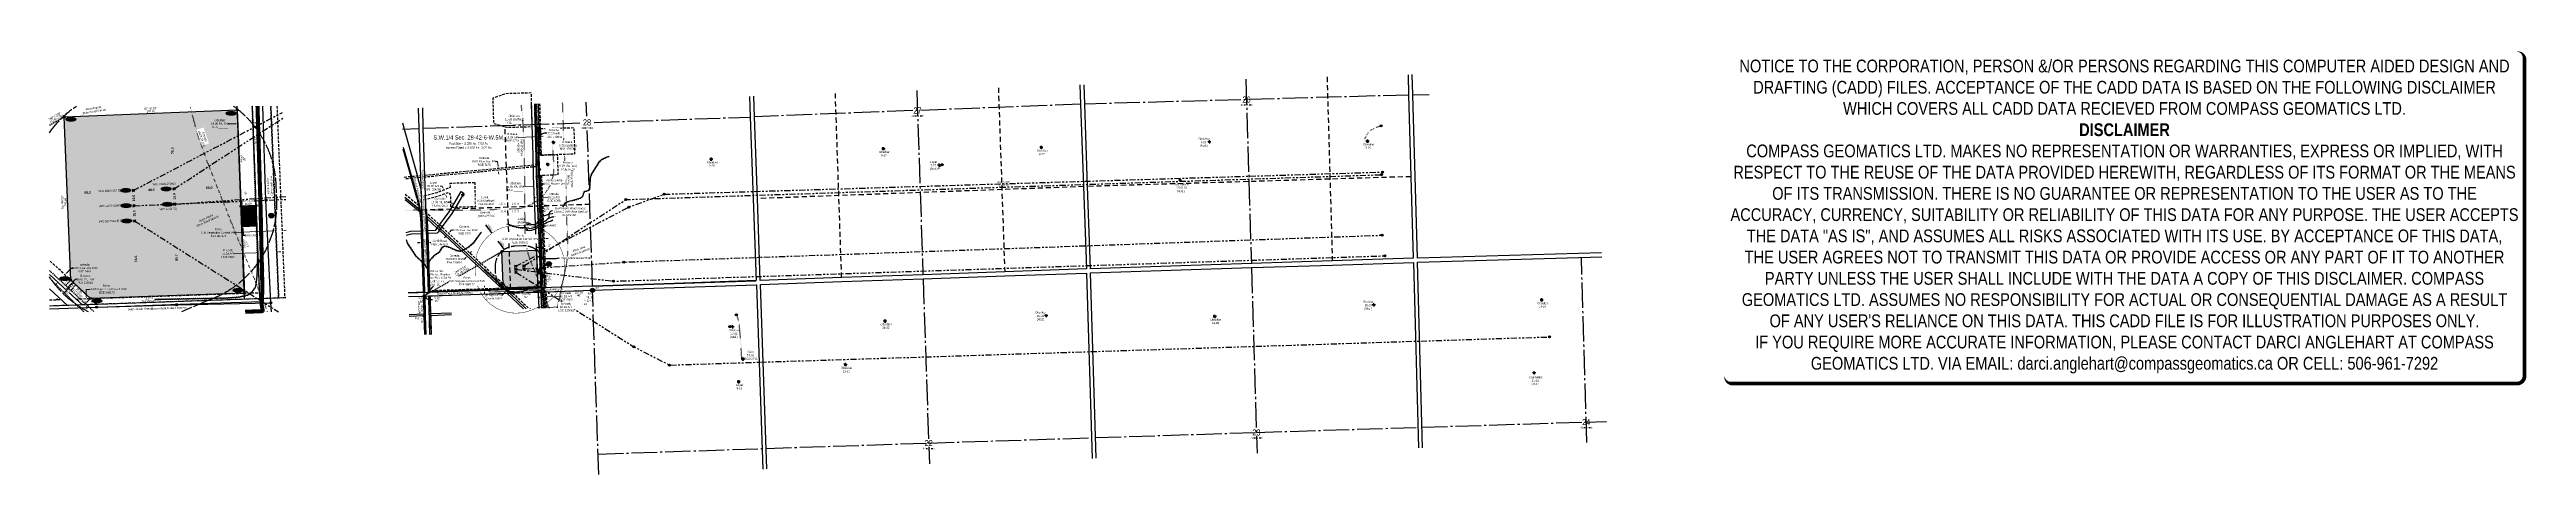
# Model space of a CAD drawing. Extents: x 645834 to 657998, y 5833506 to 5835591.
import ezdxf
from ezdxf.enums import TextEntityAlignment as Align

# ---------------------------------------------------------------- set-up
doc = ezdxf.new("R2010")
doc.units = 0
doc.header["$LTSCALE"] = 5
doc.header["$PDSIZE"] = 0.5
for name, pattern in [('0', [1, 1, 0]), ('foc-ACCESSROAD', [3.75, 2.5, -1.25]), ('foc-BUFFER', [16.75, 15, -1.75]), ('foc-DOT', [1, 0.2, -0.8]), ('foc-DRILLPATH', [14.75, 6, -1.75, 1.75, -1.75, 1.75, -1.75]), ('foc-FLOWLINE', [3.75, 2.5, -1.25]), ('foc-LSD', [8, 5, -3]), ('foc-QUARTERLINE', [33, 25, -3, 2, -3]), ('foc-TIELINE', [1.875, 1.25, -0.625]), ('foc-WHEELTRACKS', [2, 0.4, -1.6]), ('POWERLINE5', [7.8, 2.4, -0.6, 0.6, -0.6, 0.6, -0.6, 2.4]), ('UG_PIPE', [1.875, 1.25, -0.625])]:
    doc.linetypes.add(name, pattern=pattern)
doc.layers.get('Defpoints').update_dxf_attribs({"color": 9})
for name, color, linetype in [('10', 1, 'Continuous'), ('35', 37, 'Continuous'), ('9', 3, 'Continuous'), ('ABADATA-DRILL-T', 8, 'Continuous'), ('AS-DRILL', 8, 'foc-DOT'), ('AS-DRILL-T', 8, 'Continuous'), ('AS-PIPE-UG', 44, 'UG_PIPE'), ('AS-POWER', 104, 'foc-POWER'), ('AS-POWER-EXISTING', 72, 'POWERLINE5'), ('AS-POWER-EXISTING-ANC', 72, 'Continuous'), ('AS-ROADS', 254, 'Continuous'), ('AS-TELUS', 224, 'foc-TEL'), ('AUX-BUFFER', 7, 'foc-BUFFER'), ('C-RW', 13, 'Continuous'), ('C-SYMBOL', 7, 'Continuous'), ('C-WS', 13, 'foc-ACCESSROAD'), ('F-AR', 190, 'foc-ACCESSROAD'), ('F-EZE', 190, 'foc-FLOWLINE'), ('F-FLOWLINE', 190, 'foc-FLOWLINE'), ('F-RW', 190, 'Continuous'), ('F-WS', 190, 'foc-ACCESSROAD'), ('F-WS-S', 8, 'Continuous'), ('L-AREAREQUIRED', 7, 'Continuous'), ('L-AREAWORK', 5, 'Continuous'), ('L-BD', 7, 'Continuous'), ('L-MON', 1, 'Continuous'), ('L-ROAD-T', 7, 'Continuous'), ('L-SEC', 7, 'Continuous'), ('L-SECLBL', 7, 'Continuous'), ('L-SECQ', 8, 'foc-QUARTERLINE'), ('L-SECTION-LSD', 7, 'foc-LSD'), ('L-TIE', 7, 'foc-TIELINE'), ('L-TITLEDB', 4, 'Continuous'), ('L-TITLEDB-T', 4, 'Continuous'), ('P-CROSSINGS', 250, 'Continuous'), ('P-ELEVATION', 7, 'Continuous'), ('P-LTO', 14, 'Continuous'), ('P-PDRILLPATH', 12, 'foc-DRILLPATH'), ('P-PROPOSED', 10, 'Continuous'), ('P-PROPOSED-H', 21, 'Continuous'), ('P-TXT', 4, 'Continuous'), ('P-WORKAREA', 113, 'Continuous'), ('T-BUSH', 110, '0'), ('T-BUSH-T', 110, 'Continuous'), ('T-CREEK', 160, 'Continuous'), ('T-SLOPE', 48, 'Continuous'), ('T-TIE', 201, 'foc-TIELINE'), ('T-WATER-P3', 160, 'foc-WHEELTRACKS'), ('T-WATER-T', 170, 'Continuous')]:
    doc.layers.add(name, color=color, linetype=linetype)
for name, color, linetype, lineweight in [('AS-GENERAL', 48, 'Continuous', 18), ('C-RW-T', 13, 'Continuous', 9), ('C-WS-T', 13, 'Continuous', 9), ('F-AR-T', 190, 'Continuous', 9), ('F-EZE-T', 190, 'Continuous', 9), ('F-FLOWLINE-T', 190, 'Continuous', 9), ('F-RW-T', 190, 'Continuous', 9), ('F-WS-T', 190, 'Continuous', 9), ('T-TEXT', 48, 'Continuous', 18), ('T-TIE-T', 201, 'Continuous', 18)]:
    doc.layers.add(name, color=color, linetype=linetype, lineweight=lineweight)
doc.layers.add('DISCLAIMER', color=7, linetype='Continuous', plot=False)
doc.layers.add('oil_and_gas_wells_dh', color=7, linetype='Continuous', true_color=0x047e0d)
doc.layers.add('oil_and_gas_wells_pt', color=7, linetype='Continuous', true_color=0x53dfc1)
doc.layers.add('Z-DRILL-POINT', color=7, linetype='Continuous', true_color=0x7575ff, plot=False)
doc.styles.add('100L', font='ARIALN.TTF', dxfattribs={"height": 11})
doc.styles.add('175L', font='ARIALN.TTF', dxfattribs={"height": 20})
doc.styles.add('80', font='ARIALN.TTF', dxfattribs={"height": 10})
doc.styles.add('80CG', font='ARIALN.TTF', dxfattribs={"height": 10})
doc.styles.add('80L', font='ARIALN.TTF', dxfattribs={"height": 10})
doc.styles.add('80LS', font='ARIALNI.TTF', dxfattribs={"height": 10})
doc.styles.add('Crossing', font='ARIALN.TTF', dxfattribs={"height": 10})
doc.styles.add('foc-LtypeFont', font='ARIALN.TTF', dxfattribs={"height": 7.35})
doc.styles.add('SIMPLEX', font='ARIALN.TTF')
doc.styles.get("Standard").update_dxf_attribs({"font": 'ARIALN.TTF'})
doc.linetypes.add('foc-POWER', pattern='A,6,-1,["P",foc-LtypeFont,S=0.2,R=0,X=-0.625,Y=-0.75],-1.24,4', length=12.24)
doc.linetypes.add('foc-TEL', pattern='A,2,-1,["T",foc-LtypeFont,S=0.2,R=0,X=-0.425,Y=-0.75],-1.24,8', length=12.24)
doc.linetypes.add('foc-TEL-NOLINE', pattern='A,0,-2,["T",foc-LtypeFont,S=0.2,R=0,X=-0.425,Y=-0.75],-10.24', length=12.24)
doc.linetypes.add('foc-TOPO-flowdirection-NOLINE', pattern='A,0,[">",foc-LtypeFont,S=0.3,R=0,X=0,Y=-0.945],-20,[">",foc-LtypeFont,S=0.3,R=0,X=0,Y=-0.945],0', length=20)
doc.dimstyles.new('CG2011', dxfattribs={"dimscale": 5, "dimtxt": 9, "dimasz": 2, "dimexe": 0.2, "dimexo": 0.0625, "dimgap": 0.5, "dimtad": 0, "dimtih": 1, "dimtoh": 1, "dimzin": 0, "dimdsep": 46, "dimtxsty": '80CG', "dimcen": 0.1, "dimse1": 1, "dimse2": 1, "dimclrd": 256, "dimclrt": 256, "dimaunit": 1, "dimadec": 4, "dimazin": 0, "dimtfac": 0.06, "dimtofl": 0, "dimtmove": 0, "dimatfit": 1, "dimfxl": 0.2, "dimtolj": 1, "dimtzin": 0, "dimlwd": -1, "dimarcsym": 0})
doc.dimstyles.new('Compass 5 000', dxfattribs={"dimscale": 5, "dimtxt": 9, "dimasz": 2, "dimexe": 0.2, "dimexo": 0.0625, "dimgap": 0.5, "dimtad": 0, "dimtih": 1, "dimtoh": 1, "dimzin": 0, "dimdsep": 46, "dimtxsty": '80CG', "dimcen": 0.1, "dimse1": 1, "dimse2": 1, "dimclrd": 256, "dimclrt": 256, "dimaunit": 1, "dimadec": 4, "dimazin": 0, "dimtfac": 0.06, "dimtofl": 0, "dimtmove": 0, "dimatfit": 1, "dimfxl": 0.2, "dimtolj": 1, "dimtzin": 0, "dimlwd": -1, "dimarcsym": 0})

# ---------------------------------------------------------------- blocks, each defined once
blk = doc.blocks.new('L-SECLBL')
at = {"layer": '9', "color": 7}
for p, q in [((-5, -28), (-12, -28)), ((21, -28), (13, -28))]:
    blk.add_line(p, q, dxfattribs=at)
at = {"layer": '10', "color": 2, "style": 'SIMPLEX'}
blk.add_attdef('SEC', text='', height=30, dxfattribs=at).set_placement((0, 0), align=Align.MIDDLE)
at = {"layer": '10', "color": 5, "style": '80L'}
blk.add_attdef('TWP', text='', height=9.5, dxfattribs=at).set_placement((-14, -27), align=Align.MIDDLE_RIGHT)
blk.add_attdef('RGE', text='', height=9.5, dxfattribs=at).set_placement((4, -27), align=Align.MIDDLE_CENTER)
blk.add_attdef('MER', text='', height=9.5, dxfattribs=at).set_placement((23, -27), align=Align.MIDDLE_LEFT)
blk = doc.blocks.new('POWERPOLE')
h = blk.add_hatch(color=255)
edge = h.paths.add_edge_path()
edge.add_arc((0, 0), 0.96, 0, 360)
at = {"linetype": 'Continuous'}
for p, q in [((0.7, -0.7), (-0.7, 0.7)), ((-0.7, -0.7), (0.7, 0.7))]:
    blk.add_line(p, q, dxfattribs=at)
blk.add_circle((0, 0), 0.96, dxfattribs=at)
blk = doc.blocks.new('*D421')
at = {"layer": 'Defpoints', "color": 0, "transparency": 16777216}
for p in [(647770, 5834902), (647770, 5834902), (647777, 5834884)]:
    blk.add_point(p, dxfattribs=at)
at = {"layer": 'F-AR-T', "transparency": 16777216}
for p, q in [((647763, 5834921), (647753, 5834921)), ((647766, 5834912), (647763, 5834921)), ((647781, 5834875), (647785, 5834865))]:
    blk.add_line(p, q, dxfattribs=at)
for points in [[(647768, 5834912), (647765, 5834911), (647770, 5834902)], [(647783, 5834875), (647780, 5834874), (647777, 5834884)]]:
    blk.add_solid(points, dxfattribs=at)
at = {"layer": 'F-AR-T', "transparency": 16777216, "insert": (647718, 5834921), "char_height": 10, "attachment_point": 5, "style": '80CG'}
blk.add_mtext('\\A1;Loyal\\P20.00 A/R\\PMSL 054909', dxfattribs=at)
blk = doc.blocks.new('*D422')
at = {"layer": 'Defpoints', "color": 0, "transparency": 16777216}
for p in [(648250, 5834376), (648251, 5834347), (648269, 5834347)]:
    blk.add_point(p, dxfattribs=at)
at = {"layer": 'F-AR-T', "transparency": 16777216}
for p, q in [((648240, 5834376), (648230, 5834376)), ((648278, 5834377), (648343, 5834380))]:
    blk.add_line(p, q, dxfattribs=at)
for points in [[(648240, 5834378), (648240, 5834374), (648250, 5834376)], [(648278, 5834379), (648278, 5834376), (648268, 5834377)]]:
    blk.add_solid(points, dxfattribs=at)
at = {"layer": 'F-AR-T', "transparency": 16777216, "insert": (648371, 5834380), "char_height": 10, "attachment_point": 5, "style": '80CG'}
blk.add_mtext('\\A1;Entrada\\P18.29 A/R\\PROE 6588', dxfattribs=at)
blk = doc.blocks.new('*D423')
at = {"layer": 'Defpoints', "color": 0, "transparency": 16777216}
for p in [(648221, 5835164), (648224, 5835093), (648243, 5835094)]:
    blk.add_point(p, dxfattribs=at)
at = {"layer": 'F-AR-T', "transparency": 16777216}
for p, q in [((648211, 5835163), (648135, 5835160)), ((648249, 5835165), (648259, 5835166))]:
    blk.add_line(p, q, dxfattribs=at)
for points in [[(648211, 5835165), (648211, 5835162), (648221, 5835164)], [(648249, 5835167), (648250, 5835163), (648239, 5835165)]]:
    blk.add_solid(points, dxfattribs=at)
at = {"layer": 'F-AR-T', "transparency": 16777216, "insert": (648107, 5835160), "char_height": 10, "attachment_point": 5, "style": '80CG'}
blk.add_mtext('\\A1;Entrada\\P18.29 A/R\\PROE 5723', dxfattribs=at)
blk = doc.blocks.new('*D424')
at = {"layer": 'Defpoints', "color": 0, "transparency": 16777216}
for p in [(648229, 5834899), (648248, 5834899), (648231, 5834864)]:
    blk.add_point(p, dxfattribs=at)
at = {"layer": 'F-AR-T', "transparency": 16777216}
for p, q in [((648221, 5834864), (648211, 5834863)), ((648259, 5834865), (648282, 5834866))]:
    blk.add_line(p, q, dxfattribs=at)
for points in [[(648221, 5834865), (648221, 5834862), (648231, 5834864)], [(648259, 5834867), (648259, 5834863), (648249, 5834865)]]:
    blk.add_solid(points, dxfattribs=at)
at = {"layer": 'F-AR-T', "transparency": 16777216, "insert": (648311, 5834866), "char_height": 10, "attachment_point": 5, "style": '80CG'}
blk.add_mtext('\\A1;Entrada\\P18.29 A/R\\PROE 6008', dxfattribs=at)
blk = doc.blocks.new('*D425')
at = {"layer": 'Defpoints', "color": 0, "transparency": 16777216}
for p in [(648250, 5834370), (648268, 5834371), (648270, 5834326)]:
    blk.add_point(p, dxfattribs=at)
at = {"layer": 'F-AR-T', "transparency": 16777216}
for p, q in [((648241, 5834325), (648231, 5834325)), ((648280, 5834326), (648338, 5834328))]:
    blk.add_line(p, q, dxfattribs=at)
for points in [[(648241, 5834327), (648241, 5834323), (648251, 5834325)], [(648280, 5834328), (648280, 5834325), (648270, 5834326)]]:
    blk.add_solid(points, dxfattribs=at)
at = {"layer": 'F-AR-T', "transparency": 16777216, "insert": (648371, 5834328), "char_height": 10, "attachment_point": 5, "style": '80CG', "bg_fill": 3, "box_fill_scale": 1.1, "bg_fill_color": 256, "bg_fill_true_color": 13158600, "bg_fill_transparency": 0}
blk.add_mtext('\\A1;Entrada\\P18.29 A/R\\PLOC 210861', dxfattribs=at)
blk = doc.blocks.new('*D426')
at = {"layer": 'Defpoints', "color": 0, "transparency": 16777216}
for p in [(648150, 5834424), (648150, 5834418)]:
    blk.add_point(p, dxfattribs=at)
at = {"layer": 'F-EZE-T', "transparency": 16777216}
for p, q in [((647969, 5834455), (647959, 5834455)), ((647970, 5834428), (647969, 5834455)), ((647971, 5834402), (647971, 5834392))]:
    blk.add_line(p, q, dxfattribs=at)
for points in [[(647971, 5834428), (647968, 5834428), (647970, 5834418)], [(647972, 5834402), (647969, 5834402), (647970, 5834412)]]:
    blk.add_solid(points, dxfattribs=at)
at = {"layer": 'F-EZE-T', "transparency": 16777216, "insert": (647884, 5834455), "char_height": 10, "attachment_point": 5, "style": '80CG', "bg_fill": 3, "box_fill_scale": 1.1, "bg_fill_color": 256, "bg_fill_true_color": 13158600, "bg_fill_transparency": 0}
blk.add_mtext('\\A1;Fortis\\P6.00 Vegetation Control R/W\\PEZE 880172', dxfattribs=at)
at = {"layer": 'Defpoints', "color": 0, "transparency": 16777216}
blk.add_point((647970, 5834418), dxfattribs=at)
blk = doc.blocks.new('*D427')
at = {"layer": 'Defpoints', "color": 0, "transparency": 16777216}
for p in [(648254, 5834759), (648260, 5834759)]:
    blk.add_point(p, dxfattribs=at)
at = {"layer": 'F-EZE-T', "transparency": 16777216}
for p, q in [((648247, 5834663), (648221, 5834662)), ((648273, 5834664), (648283, 5834664))]:
    blk.add_line(p, q, dxfattribs=at)
for points in [[(648247, 5834665), (648247, 5834661), (648257, 5834663)], [(648273, 5834666), (648273, 5834662), (648263, 5834664)]]:
    blk.add_solid(points, dxfattribs=at)
at = {"layer": 'F-EZE-T', "transparency": 16777216, "insert": (648146, 5834662), "char_height": 10, "attachment_point": 5, "style": '80CG', "bg_fill": 3, "box_fill_scale": 1.1, "bg_fill_color": 256, "bg_fill_true_color": 13158600, "bg_fill_transparency": 0}
blk.add_mtext('\\A1;Fortis\\P6.00 Vegetation Control R/W\\PEZE 880172', dxfattribs=at)
at = {"layer": 'Defpoints', "color": 0, "transparency": 16777216}
blk.add_point((648263, 5834664), dxfattribs=at)
blk = doc.blocks.new('*D428')
at = {"layer": 'Defpoints', "color": 0, "transparency": 16777216}
for p in [(648029, 5835008), (648030, 5834998), (648037, 5835009)]:
    blk.add_point(p, dxfattribs=at)
at = {"layer": 'F-FLOWLINE-T', "transparency": 16777216}
for p, q in [((648034, 5835042), (648024, 5835042)), ((648037, 5835019), (648034, 5835042)), ((648039, 5834989), (648040, 5834979))]:
    blk.add_line(p, q, dxfattribs=at)
for points in [[(648038, 5835019), (648035, 5835018), (648037, 5835009)], [(648041, 5834989), (648038, 5834989), (648038, 5834999)]]:
    blk.add_solid(points, dxfattribs=at)
at = {"layer": 'F-FLOWLINE-T', "transparency": 16777216, "insert": (647969, 5835042), "char_height": 10, "attachment_point": 5, "style": '80CG'}
blk.add_mtext('\\A1;Entrada\\P10.06 Flow Line R/W\\PROE 7175', dxfattribs=at)
blk = doc.blocks.new('*D429')
at = {"layer": 'Defpoints', "color": 0, "transparency": 16777216}
for p in [(647787, 5834682), (647907, 5834577), (647914, 5834585)]:
    blk.add_point(p, dxfattribs=at)
at = {"layer": 'F-FLOWLINE-T', "transparency": 16777216}
for p, q in [((647780, 5834675), (647774, 5834667)), ((647800, 5834697), (647807, 5834705)), ((647807, 5834705), (647817, 5834705))]:
    blk.add_line(p, q, dxfattribs=at)
for points in [[(647779, 5834676), (647781, 5834674), (647787, 5834682)], [(647799, 5834698), (647801, 5834696), (647793, 5834690)]]:
    blk.add_solid(points, dxfattribs=at)
at = {"layer": 'F-FLOWLINE-T', "transparency": 16777216, "insert": (647872, 5834705), "char_height": 10, "attachment_point": 5, "style": '80CG'}
blk.add_mtext('\\A1;Entrada\\P10.06 Flow Line R/W\\PROE 7445', dxfattribs=at)
blk = doc.blocks.new('*D430')
at = {"layer": 'Defpoints', "color": 0, "transparency": 16777216}
for p in [(647779, 5834777), (647830, 5834822), (647791, 5834768)]:
    blk.add_point(p, dxfattribs=at)
at = {"layer": 'F-RW-T', "transparency": 16777216}
for p, q in [((647802, 5834842), (647792, 5834842)), ((647810, 5834837), (647802, 5834842)), ((647838, 5834816), (647846, 5834810))]:
    blk.add_line(p, q, dxfattribs=at)
for points in [[(647811, 5834838), (647809, 5834835), (647818, 5834831)], [(647839, 5834817), (647837, 5834814), (647830, 5834822)]]:
    blk.add_solid(points, dxfattribs=at)
at = {"layer": 'F-RW-T', "transparency": 16777216, "insert": (647753, 5834842), "char_height": 10, "attachment_point": 5, "style": '80CG'}
blk.add_mtext('\\A1;Questfire\\P15.00 P/L R/W\\PPLA 070518', dxfattribs=at)
blk = doc.blocks.new('*D431')
at = {"layer": 'F-RW-T', "transparency": 16777216}
for p, q in [((647872, 5834563), (647862, 5834563)), ((647879, 5834571), (647872, 5834563)), ((647899, 5834593), (647906, 5834600))]:
    blk.add_line(p, q, dxfattribs=at)
for points in [[(647878, 5834572), (647880, 5834570), (647886, 5834578)], [(647898, 5834594), (647900, 5834592), (647892, 5834585)]]:
    blk.add_solid(points, dxfattribs=at)
at = {"layer": 'F-RW-T', "transparency": 16777216, "insert": (647823, 5834563), "char_height": 10, "attachment_point": 5, "style": '80CG', "bg_fill": 3, "box_fill_scale": 1.1, "bg_fill_color": 256, "bg_fill_true_color": 13158600, "bg_fill_transparency": 0}
blk.add_mtext('\\A1;Entrada\\P10.00 P/L R/W\\PPLA 210610', dxfattribs=at)
at = {"layer": 'Defpoints', "color": 0, "transparency": 16777216}
for p in [(647855, 5834606), (647862, 5834614), (647892, 5834585)]:
    blk.add_point(p, dxfattribs=at)
blk = doc.blocks.new('*D432')
at = {"layer": 'L-TITLEDB-T', "transparency": 16777216}
for p, q in [((647652, 5834642), (647642, 5834642)), ((647703, 5834644), (647713, 5834644))]:
    blk.add_line(p, q, dxfattribs=at)
for points in [[(647652, 5834644), (647652, 5834641), (647662, 5834643)], [(647703, 5834646), (647703, 5834642), (647693, 5834644)]]:
    blk.add_solid(points, dxfattribs=at)
at = {"layer": 'L-TITLEDB-T', "transparency": 16777216, "insert": (647750, 5834644), "char_height": 10, "attachment_point": 5, "style": '80CG', "bg_fill": 3, "box_fill_scale": 1.1, "bg_fill_color": 256, "bg_fill_true_color": 13158600, "bg_fill_transparency": 0}
blk.add_mtext('\\A1;30.48 Road\\PPlan 1454 PX', dxfattribs=at)
at = {"layer": 'Defpoints', "color": 0, "transparency": 16777216}
for p in [(647662, 5834639), (647693, 5834644), (647693, 5834639)]:
    blk.add_point(p, dxfattribs=at)
blk = doc.blocks.new('*U420')
h = blk.add_hatch(color=255)
h.dxf.hatch_style = 1
edge = h.paths.add_edge_path()
edge.add_arc((1.1, 0), 0.2, -88.8146, 91.1854, ccw=False)
edge.add_line((1.1, -0.2), (-0.2, -0.2))
edge.add_line((-0.2, -0.2), (-1.1, -0.2))
edge.add_arc((-1.1, 0), 0.2, 91.1854, 271.1854, ccw=False)
edge.add_line((-1.1, 0.2), (1.1, 0.2))
h = blk.add_hatch(color=255)
h.dxf.hatch_style = 1
edge = h.paths.add_edge_path()
edge.add_arc((0, -2.3), 0.2, -178.8146, 1.1854, ccw=False)
edge.add_line((-0.2, -2.3), (-0.2, -0.2))
edge.add_line((-0.2, -0.2), (0.2, -0.2))
edge.add_line((0.2, -0.2), (0.2, -2.3))
at = {"color": 255}
blk.add_lwpolyline([(1.1, 0.2, -1), (1.1, -0.2), (-0.2, -0.2), (-1.1, -0.2, -1), (-1.1, 0.2)], format="xyb", close=True, dxfattribs=at)
at = {"color": 72, "const_width": 0.1, "flags": 128}
for points in [[(1.1, 0), (-1.1, 0)], [(0, -2.3), (0, 0)]]:
    blk.add_lwpolyline(points, dxfattribs=at)
at = {"color": 255, "flags": 128}
blk.add_lwpolyline([(0.2, -2.3, -1), (-0.2, -2.3), (-0.2, -0.2), (0.2, -0.2)], format="xyb", close=True, dxfattribs=at)
blk = doc.blocks.new('GAS')
h = blk.add_hatch(color=255)
h.dxf.hatch_style = 1
edge = h.paths.add_edge_path()
edge.add_arc((0, 0), 0.9, 0, 360)
for p, q in [((-0.8, 0), (-1.6, 0)), ((-0.6, 0.6), (-1.1, 1.1)), ((0, 0.8), (0, 1.6)), ((0.6, 0.6), (1.1, 1.1)), ((1.6, 0), (0.8, 0)), ((-0.6, -0.6), (-1.1, -1.1)), ((0, -0.8), (0, -1.6)), ((1.1, -1.1), (0.6, -0.6))]:
    blk.add_line(p, q)
blk.add_circle((0, 0), 0.8)
blk = doc.blocks.new('GABD')
for p, q in [((-0.8, 0), (-1.6, 0)), ((0, 0.8), (0, 1.6)), ((1.6, 0), (0.8, 0)), ((0, -0.8), (0, -1.6))]:
    blk.add_line(p, q)
blk.add_circle((0, 0), 0.8)
blk = doc.blocks.new('BH-Existing')
at = {"layer": 'AS-DRILL-T'}
h = blk.add_hatch(color=256, dxfattribs=at)
h.dxf.hatch_style = 1
edge = h.paths.add_edge_path()
edge.add_arc((0, 0), 0.5, 0, 360)
blk.add_circle((0, 0), 0.5, dxfattribs=at)
blk = doc.blocks.new('fdia')
at = {"color": 255, "const_width": 1}
blk.add_lwpolyline([(-0.5, 0, 1), (0.5, 0, 1)], format="xyb", close=True, dxfattribs=at)
blk = doc.blocks.new('Fdiaa')
blk.add_blockref('fdia', (0, 0))
blk = doc.blocks.new('fdib')
at = {"color": 1, "const_width": 1.6}
blk.add_lwpolyline([(-0.4, 0, 1), (0.4, 0, 1)], format="xyb", close=True, dxfattribs=at)
at = {"color": 1}
blk.add_circle((0, 0), 0.8, dxfattribs=at)
blk = doc.blocks.new('Fdibb')
blk.add_blockref('fdib', (0, 0))
blk = doc.blocks.new('fdicc')
for name in ['Fdibb', 'Fdiaa']:
    blk.add_blockref(name, (0, 0))
blk = doc.blocks.new('FDI')
blk.add_blockref('fdicc', (0, 0))
blk = doc.blocks.new('TRIA')
blk.add_hatch(color=255).paths.add_polyline_path([(0, 1.5), (-1.5, -0.9), (1.4, -0.9)])
blk = doc.blocks.new('TRIAA')
blk.add_blockref('TRIA', (0, 0))
blk = doc.blocks.new('TRIB')
at = {"color": 1}
blk.add_lwpolyline([(-1.1, -0.7), (0, 1.1), (1, -0.7)], close=True, dxfattribs=at)
blk = doc.blocks.new('TRIBB')
blk.add_blockref('TRIB', (0, 0))
blk = doc.blocks.new('TRICC')
for name in ['TRIAA', 'TRIBB']:
    blk.add_blockref(name, (0, 0))
blk = doc.blocks.new('plspike')
blk.add_blockref('TRICC', (0, 0))
blk = doc.blocks.new('WC')
at = {"layer": 'L-MON'}
h = blk.add_hatch(color=255, dxfattribs=at)
h.dxf.hatch_style = 1
edge = h.paths.add_edge_path()
edge.add_arc((0, 0), 0.9, 0, 360)
at = {"layer": 'L-MON', "color": 240, "flags": 128}
for points in [[(-0.6, 0.5), (-1.2, 1.1)], [(0.5, 0.6), (1.1, 1.2)], [(-1.2, -1.2), (-0.6, -0.6)], [(1.2, -1.2), (0.6, -0.6)]]:
    blk.add_lwpolyline(points, dxfattribs=at)
at = {"layer": 'L-MON', "color": 240}
for radius in [0.8, 0.373]:
    blk.add_circle((0, 0), radius, dxfattribs=at)
blk = doc.blocks.new('STRIA')
blk.add_hatch(color=255).paths.add_polyline_path([(0, 1.5), (-1.5, -0.9), (1.4, -0.9)])
blk = doc.blocks.new('STRIAA')
blk.add_blockref('STRIA', (0, 0))
blk = doc.blocks.new('STRIB')
at = {"color": 1}
blk.add_solid([(-1.1, -0.7), (0, 1.1), (1, -0.7)], dxfattribs=at)
blk = doc.blocks.new('STRIBB')
blk.add_blockref('STRIB', (0, 0))
blk = doc.blocks.new('STRICC')
for name in ['STRIAA', 'STRIBB']:
    blk.add_blockref(name, (0, 0))
blk = doc.blocks.new('fdspike')
blk.add_blockref('STRICC', (0, 0))
blk = doc.blocks.new('*D460')
at = {"layer": 'Defpoints', "color": 0, "transparency": 16777216}
for p in [(646858, 5834602), (646858, 5834594), (646950, 5834606)]:
    blk.add_point(p, dxfattribs=at)
at = {"layer": 'F-AR-T', "transparency": 16777216}
for p, q in [((646848, 5834594), (646740, 5834590)), ((646960, 5834598), (646970, 5834599))]:
    blk.add_line(p, q, dxfattribs=at)
for points in [[(646848, 5834596), (646848, 5834592), (646858, 5834594)], [(646960, 5834600), (646960, 5834597), (646950, 5834598)]]:
    blk.add_solid(points, dxfattribs=at)
at = {"layer": 'F-AR-T', "transparency": 16777216, "insert": (646711, 5834590), "char_height": 10, "attachment_point": 5, "style": '80CG'}
blk.add_mtext('\\A1;Entrada\\P18.29 A/R\\PROE 6588', dxfattribs=at)
blk = doc.blocks.new('*D461')
at = {"layer": 'Defpoints', "color": 0, "transparency": 16777216}
for p in [(646946, 5834702), (646953, 5834534), (646983, 5834535)]:
    blk.add_point(p, dxfattribs=at)
at = {"layer": 'F-AR-T', "transparency": 16777216}
for p, q in [((646936, 5834701), (646739, 5834693)), ((646986, 5834703), (646996, 5834704))]:
    blk.add_line(p, q, dxfattribs=at)
for points in [[(646936, 5834703), (646936, 5834700), (646946, 5834702)], [(646986, 5834705), (646986, 5834702), (646976, 5834703)]]:
    blk.add_solid(points, dxfattribs=at)
at = {"layer": 'F-AR-T', "transparency": 16777216, "insert": (646664, 5834693), "char_height": 10, "attachment_point": 5, "style": '80CG'}
blk.add_mtext('\\A1;Fortis\\P6.00 Vegetation Control R/W\\PEZE 880172', dxfattribs=at)
blk = doc.blocks.new('*D462')
at = {"layer": 'Defpoints', "color": 0, "transparency": 16777216}
for p in [(645913, 5834414), (645914, 5834413), (645878, 5834376)]:
    blk.add_point(p, dxfattribs=at)
at = {"layer": 'F-RW-T', "transparency": 16777216}
for p, q in [((645921, 5834420), (645961, 5834464)), ((645961, 5834464), (645971, 5834464)), ((645872, 5834368), (645865, 5834361))]:
    blk.add_line(p, q, dxfattribs=at)
for points in [[(645919, 5834422), (645922, 5834419), (645914, 5834413)], [(645871, 5834369), (645873, 5834367), (645879, 5834376)]]:
    blk.add_solid(points, dxfattribs=at)
at = {"layer": 'F-RW-T', "transparency": 16777216, "insert": (646010, 5834464), "char_height": 10, "attachment_point": 5, "style": '80CG'}
blk.add_mtext('\\A1;Entrada \\P10.00 P/L R/W\\PPLA 210610', dxfattribs=at)
blk = doc.blocks.new('*D463')
at = {"layer": 'Defpoints', "color": 0, "transparency": 16777216}
for p in [(645883, 5834441), (645910, 5834486), (645918, 5834478)]:
    blk.add_point(p, dxfattribs=at)
at = {"layer": 'F-FLOWLINE-T', "transparency": 16777216}
for p, q in [((645869, 5834442), (645862, 5834434)), ((645917, 5834493), (645941, 5834519)), ((645941, 5834519), (645951, 5834519))]:
    blk.add_line(p, q, dxfattribs=at)
for points in [[(645867, 5834443), (645870, 5834440), (645875, 5834449)], [(645915, 5834494), (645918, 5834492), (645910, 5834486)]]:
    blk.add_solid(points, dxfattribs=at)
at = {"layer": 'F-FLOWLINE-T', "transparency": 16777216, "insert": (646006, 5834519), "char_height": 10, "attachment_point": 5, "style": '80CG'}
blk.add_mtext('\\A1;Entrada\\P10.06 Flow Line R/W\\PROE 7445', dxfattribs=at)
blk = doc.blocks.new('TEMP')
h = blk.add_hatch(color=255)
h.dxf.hatch_style = 1
h.paths.add_polyline_path([(0, 0.3), (-0.7, 1.2), (-0.7, 0.7), (-1.2, 0.7), (-0.3, 0), (-1.2, -0.7), (-0.7, -0.7), (-0.7, -1.2), (0, -0.3), (0.7, -1.2), (0.7, -0.7), (1.2, -0.7), (0.3, 0), (1.2, 0.7), (0.7, 0.7), (0.7, 1.2)])
h.paths.add_polyline_path([(0.6, 0.8), (0.6, 0.6), (0.8, 0.6), (0.1, 0), (0.8, -0.6), (0.6, -0.6), (0.6, -0.8), (0, -0.1), (-0.6, -0.8), (-0.6, -0.6), (-0.8, -0.6), (-0.1, 0), (-0.8, 0.6), (-0.6, 0.6), (-0.6, 0.8), (0, 0.1)], flags=16)
h = blk.add_hatch(color=1)
h.dxf.hatch_style = 1
h.paths.add_polyline_path([(0, 0.1), (-0.6, 0.8), (-0.6, 0.6), (-0.8, 0.6), (-0.1, 0), (-0.8, -0.6), (-0.6, -0.6), (-0.6, -0.8), (0, -0.1), (0.6, -0.8), (0.6, -0.6), (0.8, -0.6), (0.1, 0), (0.8, 0.6), (0.6, 0.6), (0.6, 0.8)])
at = {"color": 1}
for p, q in [((-0.1, 0), (0.1, 0)), ((0, 0.1), (0, -0.1))]:
    blk.add_line(p, q, dxfattribs=at)
at = {"color": 255, "flags": 128}
blk.add_lwpolyline([(-0.3, 0), (-1.2, 0.7), (-0.7, 0.7), (-0.7, 1.2), (0, 0.3), (0.7, 1.2), (0.7, 0.7), (1.2, 0.7), (0.3, 0), (1.2, -0.7), (0.7, -0.7), (0.7, -1.2), (0, -0.3), (-0.7, -1.2), (-0.7, -0.7), (-1.2, -0.7)], close=True, dxfattribs=at)
at = {"color": 1, "flags": 128}
blk.add_lwpolyline([(-0.1, 0), (-0.8, 0.6), (-0.6, 0.6), (-0.6, 0.8), (0, 0.1), (0.6, 0.8), (0.6, 0.6), (0.8, 0.6), (0.1, 0), (0.8, -0.6), (0.6, -0.6), (0.6, -0.8), (0, -0.1), (-0.6, -0.8), (-0.6, -0.6), (-0.8, -0.6)], close=True, dxfattribs=at)
blk = doc.blocks.new('*D466')
at = {"layer": 'Defpoints', "color": 0, "transparency": 16777216}
for p in [(646788, 5834823), (646784, 5834723), (646791, 5834723)]:
    blk.add_point(p, dxfattribs=at)
at = {"layer": 'P-TXT', "transparency": 16777216}
for p, q in [((646780, 5834833), (646779, 5834843)), ((646784, 5834713), (646785, 5834680)), ((646785, 5834680), (646795, 5834680))]:
    blk.add_line(p, q, dxfattribs=at)
for points in [[(646781, 5834833), (646778, 5834833), (646780, 5834823)], [(646786, 5834713), (646783, 5834713), (646784, 5834723)]]:
    blk.add_solid(points, dxfattribs=at)
at = {"layer": 'P-TXT', "transparency": 16777216, "insert": (646823, 5834680), "char_height": 10, "attachment_point": 5, "style": '80CG'}
blk.add_mtext('\\A1;20.00 A/R', dxfattribs=at)
blk = doc.blocks.new('we')
at = {"layer": 'P-ELEVATION'}
h = blk.add_hatch(color=111, dxfattribs=at)
h.dxf.hatch_style = 1
edge = h.paths.add_edge_path()
edge.add_ellipse((0, 0), major_axis=(-24.4, 0), ratio=0.410256, start_angle=0, end_angle=360)
at = {"layer": 'P-ELEVATION', "color": 7, "flags": 128}
blk.add_lwpolyline([(0, 0, 12.5, 0, 0), (-12, -6, 0, 0, 0)], format="xyseb", dxfattribs=at)
at = {"layer": 'P-ELEVATION', "color": 7}
blk.add_ellipse((0, 0), major_axis=(-24.4, 0), ratio=0.410256, dxfattribs=at)
at = {"layer": 'P-ELEVATION', "style": '80'}
blk.add_attdef('ELEVATION', text='', height=10, dxfattribs=at).set_placement((0, 0), align=Align.MIDDLE_CENTER)
blk = doc.blocks.new('*U472')
at = {"layer": '35', "color": 3}
blk.add_circle((0, 0), 10, dxfattribs=at)
at = {"layer": '35', "color": 3, "style": '80'}
blk.add_attdef('RP_001', (12, 6), '', height=10, dxfattribs=at)
blk = doc.blocks.new('plbh')
at = {"layer": 'L-MON'}
h = blk.add_hatch(color=255, dxfattribs=at)
h.dxf.hatch_style = 1
edge = h.paths.add_edge_path()
edge.add_arc((0, 0), 1.16, 0, 360)
h = blk.add_hatch(color=256, dxfattribs=at)
h.dxf.hatch_style = 1
h.paths.add_polyline_path([(-0.96, 0, 1), (0.96, 0, 1)])
h.paths.add_polyline_path([(0.91, 0, -1), (-0.91, 0, -1)], flags=16)
h.paths.add_polyline_path([(0.45, 0, -1), (-0.45, 0, -1)], flags=0)
h = blk.add_hatch(color=256, dxfattribs=at)
h.dxf.hatch_style = 1
h.paths.add_polyline_path([(-0.45, 0, 1), (0.45, 0, 1)])
h.paths.add_polyline_path([(0.4, 0, -1), (-0.4, 0, -1)], flags=16)
at = {"layer": 'L-MON', "color": 240}
for radius in [0.96, 0.91, 0.45, 0.4]:
    blk.add_circle((0, 0), radius, dxfattribs=at)
blk = doc.blocks.new('*D523')
at = {"layer": 'C-RW-T', "transparency": 16777216}
for p, q in [((648204, 5834919), (648160, 5834917)), ((648238, 5834921), (648248, 5834921))]:
    blk.add_line(p, q, dxfattribs=at)
for points in [[(648203, 5834921), (648204, 5834917), (648213, 5834920)], [(648238, 5834922), (648239, 5834919), (648228, 5834920)]]:
    blk.add_solid(points, dxfattribs=at)
at = {"layer": 'Defpoints', "color": 0, "transparency": 16777216}
for p in [(648213, 5834920), (648214, 5834918), (648229, 5834918)]:
    blk.add_point(p, dxfattribs=at)
at = {"layer": 'C-RW-T', "transparency": 16777216, "insert": (648121, 5834917), "char_height": 10, "attachment_point": 5, "style": '80CG'}
blk.add_mtext('\\A1;Obsidian\\P15.00 P/L R/W\\PPLA ______', dxfattribs=at)
blk = doc.blocks.new('xing2')
h = blk.add_hatch(color=50)
h.dxf.hatch_style = 1
edge = h.paths.add_edge_path()
edge.add_ellipse((0, 0), major_axis=(-12.5, 0), ratio=0.816297, start_angle=0, end_angle=360)
h = blk.add_hatch(color=250)
h.dxf.hatch_style = 1
edge = h.paths.add_edge_path()
edge.add_ellipse((0, -2), major_axis=(-12.5, 0), ratio=0.816297, start_angle=0, end_angle=180)
edge.add_line((12, -2), (12, 0))
edge.add_ellipse((0, 0), major_axis=(-12.5, 0), ratio=0.816297, start_angle=0, end_angle=180, ccw=False)
edge.add_line((-12, 0), (-12, -2))
at = {"color": 250}
blk.add_ellipse((0, 0), major_axis=(-12.5, 0), ratio=0.816297, dxfattribs=at)
blk.add_ellipse((0, -2), major_axis=(-12.5, 0), ratio=0.816297, start_param=0, end_param=3.141593, dxfattribs=at)
at = {"color": 250, "style": 'Crossing'}
blk.add_attdef('CROSSING', text='', height=9, dxfattribs=at).set_placement((0, 0), align=Align.MIDDLE_CENTER)
at = {"color": 250, "style": 'Crossing', "flags": 1}
for tag, p in [('DESCRIPTION', (0, -26)), ('LOCATION', (0, -39)), ('DWG_REF', (0, -53)), ('OWNER', (0, -12))]:
    blk.add_attdef(tag, text='', height=9, dxfattribs=at).set_placement(p, align=Align.MIDDLE_CENTER)
blk = doc.blocks.new('*D524')
at = {"layer": 'C-RW-T', "transparency": 16777216}
for p, q in [((646749, 5835227), (646711, 5835226)), ((646843, 5835231), (646853, 5835232))]:
    blk.add_line(p, q, dxfattribs=at)
for points in [[(646749, 5835229), (646749, 5835226), (646759, 5835228)], [(646843, 5835233), (646844, 5835229), (646833, 5835231)]]:
    blk.add_solid(points, dxfattribs=at)
at = {"layer": 'Defpoints', "color": 0, "transparency": 16777216}
for p in [(646759, 5835228), (646761, 5835170), (646836, 5835173)]:
    blk.add_point(p, dxfattribs=at)
at = {"layer": 'C-RW-T', "transparency": 16777216, "insert": (646672, 5835226), "char_height": 10, "attachment_point": 5, "style": '80CG'}
blk.add_mtext('\\A1;Obsidian\\P15.00 P/L R/W\\PPLA ______', dxfattribs=at)
blk = doc.blocks.new('Disclaimer_Legal')
at = {"layer": 'DISCLAIMER', "color": 254, "flags": 128}
blk.add_lwpolyline([(-3613, -1105, 37.5, 37.5, 0), (4096, -1105, 37.5, 37.5, 0.414214), (4171, -1030, 37.5, 37.5, 0), (4171, 2079, 37.5, 0, 0.414214), (4096, 2154, 0, 0, 0), (-3613, 2154, 0, 0, 0.414214), (-3688, 2079, 0, 0, 0), (-3688, -1030, 0, 37.5, 0.414214)], format="xyseb", close=True, dxfattribs=at)
at = {"layer": 'DISCLAIMER', "color": 254, "insert": (242, 534), "char_height": 125, "width": 7717.57, "attachment_point": 5, "style": '80'}
blk.add_mtext('NOTICE TO THE CORPORATION, PERSON &/OR PERSONS REGARDING THIS COMPUTER AIDED DESIGN AND DRAFTING (CADD) FILES. ACCEPTANCE OF THE CADD DATA IS BASED ON THE FOLLOWING DISCLAIMER WHICH COVERS ALL CADD DATA RECIEVED FROM COMPASS GEOMATICS LTD.\\P{\\fArial Narrow|b1|i0|c0|p34;DISCLAIMER}\\PCOMPASS GEOMATICS LTD. MAKES NO REPRESENTATION OR WARRANTIES, EXPRESS OR IMPLIED, WITH RESPECT TO THE REUSE OF THE DATA PROVIDED HEREWITH, REGARDLESS OF ITS FORMAT OR THE MEANS OF ITS TRANSMISSION. THERE IS NO GUARANTEE OR REPRESENTATION TO THE USER AS TO THE ACCURACY, CURRENCY, SUITABILITY OR RELIABILITY OF THIS DATA FOR ANY PURPOSE. THE USER ACCEPTS THE DATA "AS IS", AND ASSUMES ALL RISKS ASSOCIATED WITH ITS USE. BY ACCEPTANCE OF THIS DATA, THE USER AGREES NOT TO TRANSMIT THIS DATA OR PROVIDE ACCESS OR ANY PART OF IT TO ANOTHER PARTY UNLESS THE USER SHALL INCLUDE WITH THE DATA A COPY OF THIS DISCLAIMER. COMPASS GEOMATICS LTD. ASSUMES NO RESPONSIBILITY FOR ACTUAL OR CONSEQUENTIAL DAMAGE AS A RESULT OF ANY USER\'S RELIANCE ON THIS DATA. THIS CADD FILE IS FOR ILLUSTRATION PURPOSES ONLY.\\PIF YOU REQUIRE MORE ACCURATE INFORMATION, PLEASE CONTACT DARCI ANGLEHART AT COMPASS GEOMATICS LTD. VIA EMAIL: darci.anglehart@compassgeomatics.ca OR CELL: 506-961-7292', dxfattribs=at)

msp = doc.modelspace()

# ---------------------------------------------------------------- hatches: boundary and pattern name
at = {"layer": 'P-PROPOSED-H'}
h = msp.add_hatch(color=256, dxfattribs=at)
h.dxf.hatch_style = 1
h.paths.add_polyline_path([(646034.636, 5834369.438), (645938.306, 5834459.023), (645906.771, 5835261.403), (646755.956, 5835294.773), (646791.131, 5834395.738)])
h = msp.add_hatch(color=256, dxfattribs=at)
h.dxf.hatch_style = 1
h.paths.add_polyline_path([(646778.249, 5834722.727), (646853.219, 5834725.622), (646849.361, 5834825.518), (646774.391, 5834822.623)])
h = msp.add_hatch(color=256, dxfattribs=at)
h.dxf.hatch_style = 1
h.paths.add_polyline_path([(648081.513, 5834421.628), (648062.247, 5834439.545), (648055.94, 5834600.021), (648225.777, 5834606.695), (648232.812, 5834426.888)])
h = msp.add_hatch(color=256, dxfattribs=at)
h.dxf.hatch_style = 1
h.paths.add_polyline_path([(648230.236, 5834492.286), (648245.23, 5834492.865), (648244.458, 5834512.844), (648229.464, 5834512.265)])

# ---------------------------------------------------------------- linework, layer by layer
at = {"layer": 'AS-DRILL', "flags": 128}
for points in [[(646904.767, 5834304.151), (646904.09, 5834305.994), (646889.243, 5834345.111), (646873.641, 5834384.404), (646857.43, 5834423.979), (646840.841, 5834464.494), (646824.081, 5834505.653), (646807.069, 5834546.905), (646789.592, 5834588.642), (646771.987, 5834631.277), (646754.842, 5834673.626), (646737.506, 5834717.268), (646720.116, 5834761.11), (646702.614, 5834805.298), (646694.376, 5834826.157), (646664.117, 5834901.622), (646662.872, 5834904.735), (646646.309, 5834946.001), (646628.488, 5834990.83), (646611.013, 5835035.769), (646594.427, 5835081.086), (646578.485, 5835126.622), (646576.566, 5835132.166), (646563.335, 5835172.433), (646549.633, 5835218.338), (646537.061, 5835264.926), (646525.532, 5835311.747), (646525.073, 5835313.854)], [(648287.802, 5834322.72), (648287.212, 5834324.297), (648284.749, 5834330.615), (648282.202, 5834337.051), (648279.61, 5834343.655), (648277.057, 5834350.29), (648274.5, 5834357.066), (648271.969, 5834363.952), (648269.361, 5834371.086), (648266.605, 5834378.476), (648263.816, 5834385.964), (648261.056, 5834393.484), (648258.261, 5834401.172), (648255.404, 5834408.939), (648252.434, 5834416.762), (648249.314, 5834424.621), (648246.072, 5834432.536), (648242.754, 5834440.639), (648239.402, 5834448.871), (648236, 5834457.121), (648232.504, 5834465.469), (648228.983, 5834473.996), (648225.554, 5834482.465), (648222.087, 5834491.194), (648218.609, 5834499.962), (648215.109, 5834508.8), (648213.461, 5834512.972), (648207.409, 5834528.065), (648207.16, 5834528.687), (648203.848, 5834536.941), (648200.283, 5834545.906), (648196.788, 5834554.894), (648193.471, 5834563.957), (648190.283, 5834573.065), (648189.899, 5834574.174), (648187.253, 5834582.227), (648184.512, 5834591.408), (648181.998, 5834600.726), (648179.692, 5834610.09), (648177.82, 5834618.687), (648177.644, 5834619.532), (648175.874, 5834629.042), (648174.444, 5834638.573), (648173.301, 5834648.163), (648172.405, 5834657.57), (648171.275, 5834674.003), (648171.13, 5834676.8), (648170.393, 5834695.737), (648170.058, 5834714.975), (648170.032, 5834718.786), (648169.782, 5834734.266), (648169.466, 5834753.525), (648169.338, 5834764.636), (648169.257, 5834772.548), (648168.984, 5834791.738), (648168.62, 5834809.946), (648168.601, 5834810.575), (648168.064, 5834829.528), (648167.689, 5834848.435), (648167.679, 5834855.008), (648167.805, 5834867.327), (648168.103, 5834886.135), (648168.3, 5834899.717), (648168.378, 5834905.052), (648168.471, 5834924.024), (648168.389, 5834942.84), (648168.284, 5834955.493), (648168.169, 5834961.562), (648167.683, 5834980.516), (648167.222, 5834999.271), (648167.187, 5835001.42), (648166.911, 5835018.06), (648166.763, 5835036.394), (648166.764, 5835037.024), (648166.578, 5835055.637), (648166.341, 5835069.686), (648166.27, 5835074.316), (648165.945, 5835093.215), (648165.676, 5835104.352), (648165.479, 5835112.13), (648165.068, 5835130.926), (648164.886, 5835138.214), (648164.431, 5835149.895), (648163.423, 5835168.533), (648163.141, 5835173.207), (648162.29, 5835187.368), (648161.054, 5835205.979), (648160.914, 5835207.935), (648159.742, 5835224.767), (648159.083, 5835234.242), (648158.433, 5835242.806), (648157.562, 5835253.334), (648155.775, 5835271.969), (648155.205, 5835277.544), (648153.926, 5835290.981), (648153.136, 5835299.851), (648152.252, 5835309.829), (648151.107, 5835321.979)], [(648329.313, 5834324.161), (648329.67, 5834325.946), (648331.09, 5834333.213), (648332.565, 5834340.651), (648334.114, 5834348.252), (648335.698, 5834356.044), (648337.309, 5834363.946), (648339.017, 5834371.932), (648340.723, 5834379.977), (648342.394, 5834388.182), (648343.942, 5834396.503), (648345.377, 5834404.89), (648346.87, 5834413.39), (648348.547, 5834422.065), (648350.43, 5834430.856), (648352.52, 5834439.764), (648354.71, 5834448.704), (648356.946, 5834457.747), (648359.089, 5834466.876), (648361.139, 5834476.113), (648362.255, 5834481.199), (648363.177, 5834485.429), (648365.212, 5834494.825), (648367.198, 5834504.21), (648369.91, 5834517.658), (648373.343, 5834536.702), (648376.172, 5834555.856), (648378.261, 5834574.999), (648379.575, 5834594.288), (648380.127, 5834613.633), (648379.874, 5834632.795), (648379.148, 5834652.061), (648378.29, 5834671.384), (648377.277, 5834690.542), (648376.24, 5834709.83), (648375.473, 5834729.115), (648374.936, 5834748.428), (648374.478, 5834767.763), (648374.16, 5834787.102), (648373.971, 5834806.445), (648373.753, 5834825.788), (648373.515, 5834845.12), (648373.358, 5834864.424), (648373.071, 5834883.724), (648372.693, 5834903.051), (648372.547, 5834922.016), (648372.517, 5834940.753), (648372.001, 5834959.706), (648370.754, 5834978.637), (648369.113, 5834997.396), (648367.36, 5835016.221), (648365.828, 5835035.014), (648364.631, 5835053.646), (648363.487, 5835072.49), (648362.376, 5835091.255), (648361.423, 5835110.084), (648360.469, 5835128.954), (648359.534, 5835147.874), (648359.046, 5835166.848), (648358.81, 5835185.82), (648358.363, 5835204.435), (648357.818, 5835223.357), (648357.265, 5835242.169), (648356.578, 5835260.817), (648355.821, 5835279.782), (648355.172, 5835298.812), (648354.475, 5835317.779), (648353.897, 5835329.287)], [(652306.999, 5835141.429), (652306.676, 5835141.529), (652306.374, 5835141.59), (652306.043, 5835141.609), (652305.73, 5835141.71), (652305.359, 5835141.728), (652304.956, 5835141.815), (652304.625, 5835141.835), (652304.384, 5835141.878), (652304.232, 5835141.943), (652303.999, 5835142.026), (652303.597, 5835142.103), (652303.135, 5835142.139), (652302.604, 5835142.172), (652302.104, 5835142.166), (652301.533, 5835142.179), (652300.872, 5835142.198), (652300.332, 5835142.211), (652299.831, 5835142.226), (652299.34, 5835142.23), (652298.93, 5835142.237), (652298.527, 5835142.335), (652298.052, 5835142.49), (652297.587, 5835142.646), (652297.068, 5835142.9), (652296.538, 5835143.223), (652295.973, 5835143.706), (652295.407, 5835144.198), (652294.975, 5835144.565), (652294.493, 5835144.97), (652294.049, 5835145.397), (652293.615, 5835145.833), (652293.222, 5835146.261), (652292.841, 5835146.9), (652292.491, 5835147.549), (652292.174, 5835148.089), (652292.079, 5835148.256), (652292.598, 5835149.233), (652293.21, 5835150.803), (652294.584, 5835154.538), (652295.552, 5835156.519), (652297.115, 5835159.979), (652299.901, 5835165.899), (652303.277, 5835172.188), (652307.289, 5835178.576), (652311.709, 5835184.397), (652315.883, 5835188.83), (652322.219, 5835194.5), (652330.489, 5835199.431), (652337.389, 5835203.699), (652344.048, 5835207.368), (652351.8, 5835210.622), (652358.106, 5835212.77), (652363.481, 5835214.289), (652369.803, 5835215.597), (652374.027, 5835216.179)], [(648308.806, 5835134.572), (648308.814, 5835134.622), (648308.772, 5835134.701), (648308.718, 5835134.809), (648308.704, 5835134.969), (648308.696, 5835135.229), (648308.775, 5835135.591), (648308.871, 5835136.034), (648308.931, 5835136.366), (648308.88, 5835136.415), (648308.649, 5835136.438), (648308.358, 5835136.469), (648307.906, 5835136.515), (648307.225, 5835136.535), (648306.478, 5835136.422), (648306.161, 5835136.322), (648306.044, 5835136.218), (648305.998, 5835136.097), (648305.923, 5835135.945), (648305.884, 5835135.573), (648305.91, 5835135.044), (648305.866, 5835134.522), (648305.691, 5835134.337), (648305.276, 5835134.524), (648304.864, 5835134.572), (648304.568, 5835134.433), (648304.312, 5835134.285), (648304.361, 5835133.996), (648304.712, 5835133.647), (648305.128, 5835133.449), (648305.52, 5835133.401), (648305.891, 5835133.363), (648306.105, 5835133.239), (648306.35, 5835133.397), (648306.508, 5835133.802), (648306.333, 5835134.296), (648306.114, 5835134.59), (648305.885, 5835134.543), (648305.503, 5835134.621), (648305.035, 5835134.857), (648304.532, 5835135.282), (648304.262, 5835135.614), (648303.914, 5835135.864), (648303.679, 5835136.016), (648303.605, 5835136.154), (648303.618, 5835136.375), (648303.654, 5835136.526), (648303.692, 5835136.577), (648303.743, 5835136.569), (648303.881, 5835136.293), (648304.015, 5835135.526), (648304.082, 5835134.308), (648304.111, 5835132.688), (648304.091, 5835130.717), (648304.082, 5835128.365), (648304.11, 5835125.825), (648304.132, 5835123.104), (648304.194, 5835120.095), (648304.339, 5835116.658), (648304.573, 5835112.913), (648304.869, 5835108.76), (648305.175, 5835104.287), (648305.504, 5835099.385), (648305.819, 5835093.972), (648306.035, 5835088.186), (648306.192, 5835082.048), (648306.436, 5835075.672), (648306.815, 5835068.811), (648307.3, 5835061.732), (648307.868, 5835054.256), (648308.473, 5835046.551), (648309.055, 5835038.585), (648309.496, 5835030.345), (648309.687, 5835021.766), (648309.775, 5835013.275), (648309.827, 5835004.663), (648309.634, 5834996.223), (648308.996, 5834987.6), (648307.941, 5834979.524), (648306.326, 5834971.101), (648304.399, 5834962.768), (648302.308, 5834954.221), (648299.989, 5834945.916), (648297.194, 5834937.497), (648293.952, 5834929.305), (648290.135, 5834921.255), (648285.91, 5834913.453), (648281.404, 5834905.713), (648276.503, 5834898.11), (648271.182, 5834890.825), (648265.558, 5834883.941), (648259.706, 5834877.359), (648253.399, 5834870.925), (648246.93, 5834864.855), (648240.236, 5834858.979), (648233.243, 5834853.363), (648225.867, 5834847.867), (648218.243, 5834842.632), (648210.408, 5834837.752), (648202.352, 5834833.205), (648194.037, 5834828.99), (648185.511, 5834825.109), (648176.796, 5834821.512), (648168.043, 5834818.204), (648159.062, 5834815.13), (648149.858, 5834812.479), (648140.376, 5834810.449), (648130.962, 5834809.122), (648125.872, 5834808.697), (648116.013, 5834808.197), (648106.746, 5834807.965), (648087.628, 5834807.584), (648068.605, 5834807.085), (648049.425, 5834806.451), (648030.289, 5834805.699), (648011.273, 5834804.96), (647992.251, 5834804.081), (647973.336, 5834803.306), (647954.048, 5834802.939), (647934.938, 5834802.958), (647915.719, 5834802.973), (647896.481, 5834802.628), (647877.512, 5834801.98), (647858.331, 5834801.387), (647839.152, 5834801.053), (647819.952, 5834801.089), (647800.764, 5834801.386), (647781.733, 5834801.807), (647762.658, 5834802.007), (647743.525, 5834802.126), (647724.207, 5834802.438), (647705.005, 5834802.534), (647685.818, 5834802.461), (647666.748, 5834802.521), (647647.385, 5834802.632), (647628.021, 5834802.483), (647608.939, 5834802.252), (647589.934, 5834802.134), (647582.012, 5834802.041)], [(650203.599, 5835023.725), (650195.384, 5835007.834), (650194.832, 5835006.607), (650194.563, 5835005.588), (650194.546, 5835004.827), (650194.654, 5835004.57), (650194.88, 5835004.407), (650195.252, 5835004.329), (650195.752, 5835004.354), (650196.309, 5835004.461), (650196.845, 5835004.578), (650197.272, 5835004.681), (650197.551, 5835004.74), (650197.982, 5835004.713), (650198.485, 5835004.938), (650199.009, 5835005.455), (650199.542, 5835006.022), (650200.055, 5835006.568), (650201.24, 5835007.725), (650201.658, 5835008.148), (650202.543, 5835009.296), (650203.473, 5835010.585), (650204.451, 5835011.655), (650205.349, 5835012.714), (650206.164, 5835013.839), (650206.833, 5835014.88), (650207.226, 5835015.743), (650207.632, 5835016.536), (650207.987, 5835017.347), (650208.043, 5835017.469), (650208.266, 5835018.046), (650208.523, 5835018.794), (650208.728, 5835019.271), (650208.758, 5835019.272), (650208.878, 5835019.275), (650208.97, 5835019.218), (650208.986, 5835019.019), (650209.25, 5835018.907), (650209.925, 5835018.747), (650210.565, 5835018.767), (650211.206, 5835019.047), (650211.909, 5835019.309), (650212.608, 5835019.67), (650213.259, 5835019.981), (650213.862, 5835020.209), (650214.462, 5835020.848), (650215.048, 5835021.657), (650215.564, 5835022.453), (650216.072, 5835023.799), (650216.198, 5835024.253), (650216.356, 5835024.668), (650216.849, 5835025.544), (650217.069, 5835025.871)], [(649239.405, 5834072.288), (649239.324, 5834072.305), (649237.892, 5834073.012), (649236.2, 5834074.341), (649235.954, 5834074.543), (649235.682, 5834074.925), (649235.392, 5834075.577), (649235.124, 5834076.499), (649234.837, 5834077.691), (649234.535, 5834079.072), (649234.267, 5834080.645), (649233.981, 5834082.447), (649233.67, 5834084.438), (649233.406, 5834086.541), (649233.159, 5834088.705), (649232.863, 5834090.886), (649232.601, 5834093.209), (649232.509, 5834095.588), (649232.516, 5834097.959), (649232.484, 5834100.309), (649232.344, 5834102.586), (649232.079, 5834104.719), (649231.794, 5834106.851), (649231.623, 5834109.167), (649231.516, 5834111.685), (649231.381, 5834114.132), (649231.311, 5834116.421), (649231.33, 5834118.723), (649231.388, 5834121.075), (649231.448, 5834123.378), (649231.458, 5834125.66), (649231.408, 5834127.949), (649231.305, 5834130.347), (649231.149, 5834132.814), (649230.985, 5834135.22), (649230.784, 5834137.535), (649230.485, 5834139.797), (649230.066, 5834142.055), (649229.685, 5834144.354), (649229.314, 5834146.684), (649228.922, 5834149.013), (649228.679, 5834151.417), (649228.615, 5834153.836), (649228.622, 5834156.207), (649228.611, 5834158.518), (649228.571, 5834160.818), (649228.528, 5834163.208), (649228.455, 5834165.586), (649228.364, 5834167.915), (649228.242, 5834170.262), (649228.1, 5834172.599), (649227.941, 5834174.875), (649227.753, 5834177.07), (649227.547, 5834179.225), (649227.328, 5834181.48), (649227.124, 5834183.894), (649226.929, 5834186.35), (649226.714, 5834188.794), (649226.471, 5834191.198), (649226.219, 5834193.541), (649225.955, 5834195.944), (649225.68, 5834198.387), (649225.149, 5834203.323), (649224.679, 5834208.231), (649224.256, 5834212.9), (649223.879, 5834217.371), (649223.699, 5834219.636), (649223.496, 5834222.021), (649223.278, 5834224.566), (649223.076, 5834227.251), (649222.863, 5834229.976), (649222.599, 5834232.699), (649222.317, 5834235.391), (649222.076, 5834238.015), (649221.799, 5834240.548), (649221.441, 5834243.078), (649221.033, 5834245.637), (649220.157, 5834250.712), (649219.156, 5834255.634), (649218.08, 5834260.374), (649216.922, 5834264.88), (649215.601, 5834269.142), (649213.818, 5834274.109), (649213.427, 5834275.128), (649211.133, 5834280.77), (649208.226, 5834287.505), (649207.26, 5834289.646)], [(649188.292, 5834231.021), (649188.452, 5834231.026), (649188.613, 5834231.01), (649188.773, 5834231.005), (649188.702, 5834231.043), (649188.631, 5834231.081), (649188.618, 5834231.161), (649188.547, 5834231.199), (649188.396, 5834231.224), (649188.165, 5834231.277), (649187.861, 5834231.378), (649187.549, 5834231.458), (649187.406, 5834231.534), (649187.258, 5834231.489), (649187.178, 5834231.487), (649187.098, 5834231.474), (649187.027, 5834231.512), (649186.804, 5834231.595), (649186.573, 5834231.638), (649186.424, 5834231.584), (649186.343, 5834231.611), (649186.264, 5834231.599), (649186.05, 5834231.712), (649185.979, 5834231.74), (649185.837, 5834231.806), (649185.615, 5834231.889), (649185.454, 5834231.894), (649185.383, 5834231.932), (649185.303, 5834231.95), (649185.151, 5834231.995), (649185.082, 5834231.973), (649184.923, 5834231.938), (649184.774, 5834231.904), (649184.534, 5834231.886), (649184.216, 5834231.806), (649183.977, 5834231.799), (649183.658, 5834231.759), (649183.382, 5834231.601), (649183.155, 5834231.514), (649182.938, 5834231.407), (649182.9, 5834231.336), (649182.66, 5834231.329), (649182.353, 5834231.229), (649182.115, 5834231.172), (649182.046, 5834231.13), (649181.737, 5834231.08), (649181.339, 5834231.028), (649181.021, 5834230.968), (649180.713, 5834230.899), (649180.325, 5834230.807), (649179.859, 5834230.673), (649179.539, 5834230.663), (649179.312, 5834230.586), (649179.161, 5834230.601), (649179, 5834230.636), (649178.783, 5834230.53), (649178.714, 5834230.508), (649178.474, 5834230.48), (649178.154, 5834230.49), (649178.074, 5834230.478), (649178.005, 5834230.436), (649177.926, 5834230.433), (649177.857, 5834230.391), (649177.806, 5834230.41), (649177.675, 5834230.446), (649177.554, 5834230.492), (649177.422, 5834230.528), (649177.301, 5834230.574), (649177.169, 5834230.62), (649177.048, 5834230.657), (649176.917, 5834230.693), (649176.796, 5834230.739), (649176.664, 5834230.785), (649176.543, 5834230.821), (649176.412, 5834230.867), (649176.29, 5834230.904), (649176.169, 5834230.95), (649176.038, 5834230.986), (649175.916, 5834231.032), (649175.785, 5834231.078), (649175.664, 5834231.115), (649175.532, 5834231.16), (649175.411, 5834231.197), (649175.34, 5834231.225)]]:
    msp.add_lwpolyline(points, dxfattribs=at)
at = {"layer": 'AS-GENERAL', "const_width": 1, "flags": 128}
msp.add_lwpolyline([(648234.502, 5834729.171), (648248.652, 5834738.305)], dxfattribs=at)
at = {"layer": 'AS-PIPE-UG', "flags": 128}
for points in [[(645834.18, 5834506.495), (646053.363, 5834304.151)], [(646002.525, 5834304.151), (645954.396, 5834350.043), (645834.18, 5834470.024)], [(648088.296, 5834395.979), (648065.465, 5834417.749), (648038.46, 5834444.701), (648021.408, 5834460.918), (648006.419, 5834474.906), (647986.762, 5834492.228), (647969.162, 5834508.94)], [(647972.629, 5834511.898), (647990.405, 5834495.64), (648016.24, 5834472.187), (648037.437, 5834452.718), (648097.533, 5834397.239)]]:
    msp.add_lwpolyline(points, dxfattribs=at)
at = {"layer": 'AS-POWER', "flags": 128}
for points in [[(646921.361, 5834348.518), (646897.181, 5834852.503), (646881.687, 5835313.854)], [(648258.858, 5834417.444), (648254.022, 5834518.241), (648250.666, 5834618.172), (648248.22, 5834705.134), (648245.647, 5834803.747), (648242.787, 5834903.864), (648239.769, 5835002.659), (648237.965, 5835083.971), (648235.839, 5835183.633), (648235.553, 5835198.147)], [(647595.983, 5834396.877), (648087.531, 5834413.135), (648166.283, 5834415.583), (648258.858, 5834417.444)], [(648264.944, 5834321.927), (648258.858, 5834417.444)], [(645834.18, 5834319.348), (646064.726, 5834326.973), (646458.486, 5834339.213), (646921.361, 5834348.518)], [(646924.188, 5834304.151), (646921.361, 5834348.518)], [(647702.663, 5834302.408), (647700.051, 5834382.093)]]:
    msp.add_lwpolyline(points, dxfattribs=at)
at = {"layer": 'AS-ROADS', "flags": 128}
for points, const_width in [([(646855.491, 5835313.854), (646870.866, 5834803.123), (646879.536, 5834415.433), (646875.866, 5834339.003), (646882.184, 5834304.151)], 19.994), ([(648226.983, 5835324.713), (648228.005, 5835284.521), (648231.077, 5835176.422), (648233.005, 5835092.579), (648234.324, 5835010.833), (648237.065, 5834914.534), (648240.638, 5834792.645), (648242.943, 5834705.143), (648245.375, 5834620.775), (648248.759, 5834508.365), (648250.493, 5834430.827), (648249.759, 5834415.541), (648253.443, 5834395.218), (648257.593, 5834353.488), (648258.726, 5834321.711)], 3.999), ([(647993.367, 5834401.242), (648086.683, 5834403.367), (648172.963, 5834406.139), (648251.609, 5834409.295)], 3.999), ([(646794.856, 5834304.151), (646885.116, 5834307.773)], 19.994)]:
    msp.add_lwpolyline(points, dxfattribs=dict(at, const_width=const_width))
at = {"layer": 'AS-TELUS', "flags": 128}
msp.add_lwpolyline([(647571.328, 5835111.873), (647611.684, 5834967.947), (647614.446, 5834958.098), (647640.481, 5834865.255, -0.000652488), (647640.482, 5834865.25), (647641.759, 5834860.651, -0.002157935), (647641.763, 5834860.634), (647643, 5834856.025, -0.002086503), (647643.005, 5834856.009), (647644.203, 5834851.389, -0.002159827), (647644.207, 5834851.373), (647645.366, 5834846.743, -0.002119425), (647645.37, 5834846.726), (647646.489, 5834842.087, -0.002153965), (647646.493, 5834842.07), (647647.572, 5834837.421, -0.002091679), (647647.575, 5834837.405), (647648.616, 5834832.747, -0.002169552), (647648.619, 5834832.73), (647649.619, 5834828.063, -0.002110798), (647649.622, 5834828.047), (647650.583, 5834823.372, -0.00212738), (647650.586, 5834823.355), (647651.506, 5834818.673, -0.002139007), (647651.51, 5834818.656), (647652.39, 5834813.965, -0.002106139), (647652.393, 5834813.949), (647653.234, 5834809.25, -0.002167495), (647653.237, 5834809.233), (647654.037, 5834804.528, -0.00212594), (647654.04, 5834804.511), (647654.8, 5834799.799, -0.002087543), (647654.802, 5834799.783), (647655.523, 5834795.065, -0.002173797), (647655.525, 5834795.048), (647656.205, 5834790.324, -0.002088369), (647656.207, 5834790.308), (647656.847, 5834785.578, -0.001922015), (647656.849, 5834785.563), (647657.276, 5834782.22, -0.001770326), (647657.277, 5834782.206), (647657.722, 5834778.509, -0.000817236), (647657.723, 5834778.502), (647658.008, 5834776.067, -0.001314191), (647658.009, 5834776.056), (647658.151, 5834774.792, -0.000698098), (647658.151, 5834774.787), (647658.548, 5834771.141, -0.00199042), (647658.55, 5834771.125), (647658.929, 5834767.365, -0.000432131), (647658.929, 5834767.361), (647659.011, 5834766.54, -0.001728596), (647659.012, 5834766.526), (647659.449, 5834761.774, -0.002154184), (647659.451, 5834761.757), (647659.848, 5834757.001, -0.002105319), (647659.849, 5834756.984), (647660.206, 5834752.225, -0.002126393), (647660.207, 5834752.208), (647660.523, 5834747.446, -0.002153415), (647660.524, 5834747.429), (647660.799, 5834742.664, -0.002103875), (647660.8, 5834742.647), (647661.035, 5834737.881, -0.002152565), (647661.036, 5834737.863), (647661.23, 5834733.095, -0.001578501), (647661.23, 5834733.082), (647662.357, 5834700.289), (647662.868, 5834685.413), (647672.417, 5834407.431), (647676.725, 5834281.994)], format="xyb", dxfattribs=at)
at = {"layer": 'AS-TELUS', "linetype": 'foc-TEL-NOLINE', "flags": 128}
msp.add_lwpolyline([(647678.882, 5834301.582), (647676.453, 5834381.435)], dxfattribs=at)
at = {"layer": 'AUX-BUFFER', "color": 251, "linetype": 'foc-BUFFER', "flags": 128}
for points in [[(645834.18, 5835182.869, -0.093817732), (645966.234, 5835313.854)], [(646025.053, 5834304.151, -0.130278817), (645834.18, 5834475.062)]]:
    msp.add_lwpolyline(points, format="xyb", dxfattribs=at)
msp.add_lwpolyline([(648025.068, 5834493.716), (648024.474, 5834508.713, -0.000307306), (648024.47, 5834508.836), (648023.895, 5834523.819, -0.413996239), (648119.912, 5834627.578), (648159.866, 5834629.141, -0.414096003), (648263.697, 5834533.166), (648264.289, 5834518.187, -0.312658205), (648203.141, 5834422.061), (648163.764, 5834405.497, -0.523598542)], format="xyb", close=True, dxfattribs=at)
at = {"layer": 'C-RW', "flags": 128}
for points in [[(646792.353, 5834365.698), (646755.163, 5835313.854)], [(646867.287, 5834368.299), (646830.198, 5835313.854)], [(648233.056, 5834420.88), (648211.459, 5834971.498), (648208.534, 5835071.849), (648201.724, 5835323.938)], [(648248.043, 5834421.4), (648226.446, 5834972.01), (648223.524, 5835072.27), (648216.714, 5835324.343)], [(648251.603, 5834321.464), (648248.832, 5834401.304), (648233.845, 5834400.784), (648233.846, 5834400.741), (648236.616, 5834320.943)]]:
    msp.add_lwpolyline(points, dxfattribs=at)
at = {"layer": 'C-RW'}
for points in [[(647599.538, 5834291.737), (647674.03, 5834294.25), (647679.162, 5834294.423), (647679.476, 5834284.369), (647674.351, 5834284.196), (647599.878, 5834281.678)], [(647808.066, 5834288.782), (647706.061, 5834285.262), (647705.244, 5834285.234), (647700.061, 5834285.056), (647699.746, 5834295.151), (647704.968, 5834295.331), (647705.747, 5834295.357), (647808.066, 5834298.882)]]:
    msp.add_lwpolyline(points, dxfattribs=at)
at = {"layer": 'C-WS', "flags": 128}
msp.add_lwpolyline([(648200.243, 5835377.84), (648075.346, 5835374.298), (648010.955, 5835351.779), (648014.479, 5835228.165), (648079.983, 5835209.72), (648204.915, 5835212.95)], close=True, dxfattribs=at)
at = {"layer": 'F-AR', "flags": 128}
for points in [[(646920.843, 5835313.854), (646959.213, 5834371.491), (646867.287, 5834368.299), (646830.198, 5835313.854)], [(648234.987, 5835325.002), (648237.855, 5835224.128), (648219.438, 5835223.494), (648216.714, 5835324.343)], [(648251.592, 5834321.447), (648248.832, 5834401.288), (648267.106, 5834401.922), (648269.866, 5834322.082)]]:
    msp.add_lwpolyline(points, dxfattribs=at)
at = {"layer": 'F-AR'}
msp.add_lwpolyline([(648245.49, 5835161.027), (648239.496, 5835160.791), (648239.031, 5835180.451), (648244.972, 5835181.013), (648245.49, 5835161.027)], close=True, dxfattribs=at)
at = {"layer": 'F-AR', "flags": 128}
msp.add_lwpolyline([(648266.318, 5834422.025), (648248.043, 5834421.4), (648226.446, 5834972.01), (648244.714, 5834972.172), (648266.318, 5834422.025)], close=True, dxfattribs=at)
at = {"layer": 'F-EZE', "flags": 128}
for points in [[(646950.886, 5835313.854), (646989.228, 5834372.533), (646959.213, 5834371.491), (646920.843, 5835313.854)], [(648240.98, 5835325.218), (648243.851, 5835224.298), (648243.973, 5835219.591), (648244.414, 5835202.558), (648244.972, 5835181.013), (648245.49, 5835161.027), (648248.21, 5835072.984), (648241.783, 5835072.496), (648239.496, 5835160.791), (648239.031, 5835180.451), (648237.855, 5835224.128), (648234.987, 5835325.002)], [(645834.18, 5834362.544), (645890.91, 5834364.516), (645922.016, 5834335.484), (645834.18, 5834332.435)], [(647698.982, 5834302.28), (647696.553, 5834382.132), (647701.783, 5834382.306), (647702.554, 5834382.332), (647704.983, 5834302.488)], [(648269.866, 5834322.082), (648267.106, 5834401.922), (648273.1, 5834402.13), (648275.861, 5834322.29)], [(647702.921, 5834193.371), (647700.061, 5834285.056), (647705.244, 5834285.234), (647706.061, 5834285.262), (647708.922, 5834193.558)]]:
    msp.add_lwpolyline(points, dxfattribs=at)
for points in [[(648250.029, 5834972.25), (648272.431, 5834422.247), (648266.318, 5834422.025), (648244.714, 5834972.172), (648250.029, 5834972.25)], [(648059.338, 5834414.84), (647701.074, 5834402.412), (647700.867, 5834408.414), (648052.959, 5834420.771), (648059.338, 5834414.84)], [(648248.727, 5834421.424), (648073.499, 5834415.332), (648067.26, 5834421.132), (648247.796, 5834427.409), (648248.055, 5834421.398)], [(646870.707, 5834368.418), (645996.143, 5834338.058), (645963.372, 5834366.961), (646791.131, 5834395.738), (646866.108, 5834398.345), (646867.347, 5834368.286)]]:
    msp.add_lwpolyline(points, close=True, dxfattribs=at)
at = {"layer": 'F-EZE-T'}
for p, q in [((646014.858, 5834378.116), (646013.656, 5834413.418)), ((646013.656, 5834413.418), (646034.146, 5834413.418)), ((646016.563, 5834328.055), (646016.903, 5834318.064))]:
    msp.add_line(p, q, dxfattribs=at)
for points in [[(646016.523, 5834378.173), (646013.193, 5834378.06), (646015.199, 5834368.125)], [(646018.228, 5834328.112), (646014.898, 5834327.999), (646016.223, 5834338.047)]]:
    msp.add_solid(points, dxfattribs=at)
at = {"layer": 'F-FLOWLINE', "flags": 128}
msp.add_lwpolyline([(648225.135, 5835016.114), (647676.462, 5834964.704), (647676.11, 5834974.926), (648224.841, 5835026.181), (648225.135, 5835016.114)], close=True, dxfattribs=at)
for points in [[(647576.374, 5834965.545), (647611.411, 5834968.822), (647642.208, 5834971.703), (647656.053, 5834972.998), (647656.401, 5834962.919), (647644.946, 5834961.847), (647614.151, 5834958.967), (647576.722, 5834955.466)], [(647648.343, 5834823.772), (647579.294, 5834880.873)], [(648087.742, 5834415.835), (648074.547, 5834428.089), (647761.708, 5834719.456), (647685.008, 5834789.878)], [(646065.78, 5834340.475), (645999.806, 5834401.744), (645834.18, 5834556.003)], [(648108.27, 5834396.416), (648188.928, 5834319.703), (648189.358, 5834319.294)]]:
    msp.add_lwpolyline(points, dxfattribs=at)
at = {"layer": 'F-RW'}
for points in [[(647579.758, 5834867.427), (647651.278, 5834808.264)], [(647653.675, 5834793.303), (647580.219, 5834854.058)], [(647685.612, 5834775.591), (647743.78, 5834722.376), (647754.854, 5834712.097), (648067.802, 5834420.628), (648073.499, 5834415.332), (648059.338, 5834414.84), (647801.717, 5834654.95), (647748.88, 5834703.993), (647737.807, 5834714.271), (647688.177, 5834759.565)], [(647585.76, 5834693.381), (647608.269, 5834699.634), (647660.31, 5834701.486), (647660.788, 5834686.608), (647610.64, 5834684.659), (647586.293, 5834677.903)], [(645834.18, 5834487.286), (645966.079, 5834364.439), (645996.143, 5834338.058), (645922.016, 5834335.484), (645834.18, 5834417.462)], [(648161.264, 5834318.319), (648080.189, 5834395.441), (648081.239, 5834395.477), (648094.191, 5834395.927), (648175.279, 5834318.805)]]:
    msp.add_lwpolyline(points, dxfattribs=at)
msp.add_lwpolyline([(647738.485, 5834689.75), (647691.208, 5834687.829), (647690.723, 5834702.831), (647730.793, 5834704.657), (647736.853, 5834712.833), (647797.014, 5834794.459), (647809.528, 5834815.853), (647855.139, 5834893.826), (647868.095, 5834886.247), (647827.226, 5834816.37), (647809.57, 5834786.183), (647748.179, 5834702.899), (647742.185, 5834694.768), (647738.485, 5834689.75)], close=True, dxfattribs=at)
at = {"layer": 'F-WS', "flags": 128}
for points in [[(648239.496, 5835160.791), (648241.785, 5835072.454), (648251.676, 5835072.753), (648274.744, 5835073.739), (648289.74, 5835074.38), (648327.874, 5835075.306), (648331.092, 5834975.826), (648254.946, 5834972.408), (648244.714, 5834972.172), (648226.446, 5834972.01), (648225.135, 5835016.114), (648224.841, 5835026.181), (648219.438, 5835223.494), (648237.855, 5835224.128), (648238.978, 5835180.777), (648239.496, 5835160.791)], [(648248.21, 5835072.984), (648244.399, 5835202.889), (648408.855, 5835207.714), (648412.667, 5835077.777)], [(647922.093, 5834939.115), (647925.595, 5834819.241), (647827.226, 5834816.37), (647809.528, 5834815.853), (647805.721, 5834815.742), (647803.863, 5834879.358), (647789.518, 5834888.749), (647744.012, 5834870.442), (647680.239, 5834855.186), (647679.536, 5834875.573), (647737.923, 5834889.538), (647802.803, 5834915.637), (647802.22, 5834935.617), (647922.093, 5834939.115)]]:
    msp.add_lwpolyline(points, close=True, dxfattribs=at)
msp.add_lwpolyline([(648251.592, 5834321.447), (648248.832, 5834401.288), (648267.106, 5834401.922), (648269.866, 5834322.082)], dxfattribs=at)
at = {"layer": 'L-SEC'}
for p, q in [((650894.535, 5835417.177), (650897.817, 5835322.537)), ((650917.921, 5835323.099), (650914.634, 5835417.871)), ((652506.039, 5835467.625), (652508.753, 5835367.662)), ((652528.855, 5835368.262), (652526.142, 5835468.188)), ((647645.251, 5835303.748), (647648.093, 5835203.817)), ((647645.251, 5835303.748), (647648.093, 5835203.817)), ((647665.349, 5835304.472), (647668.193, 5835204.51)), ((647665.349, 5835304.472), (647668.193, 5835204.51)), ((649272.366, 5835361.173), (649275.719, 5835260.659)), ((649275.719, 5835260.659), (649290.211, 5834858.951)), ((649295.816, 5835261.426), (649292.466, 5835361.867)), ((649310.306, 5834859.694), (649295.816, 5835261.426)), ((650897.817, 5835322.537), (650911.979, 5834918.553)), ((650932.081, 5834919.165), (650917.921, 5835323.099)), ((652508.753, 5835367.662), (652520.111, 5834967.184)), ((652540.214, 5834967.776), (652528.855, 5835368.262)), ((647648.093, 5835203.817), (647675.76, 5834401.534)), ((647648.093, 5835203.817), (647675.76, 5834401.534)), ((647668.193, 5835204.51), (647695.859, 5834402.232)), ((647668.193, 5835204.51), (647695.859, 5834402.232)), ((650911.979, 5834918.553), (650926.141, 5834514.569)), ((650946.241, 5834515.23), (650932.081, 5834919.165)), ((652520.111, 5834967.184), (652531.466, 5834566.707)), ((652551.57, 5834567.289), (652540.214, 5834967.776)), ((649290.211, 5834858.951), (649304.702, 5834457.244)), ((649324.798, 5834457.96), (649310.306, 5834859.694)), ((651736.382, 5834541.198), (651341.312, 5834528.214)), ((652133.924, 5834553.952), (651736.382, 5834541.198)), ((651736.98, 5834521.095), (652134.508, 5834533.85)), ((652531.466, 5834566.707), (652133.924, 5834553.952)), ((652134.508, 5834533.85), (652532.037, 5834546.604)), ((652532.037, 5834546.604), (652556.878, 5833636.627)), ((653456.63, 5834593.456), (652551.57, 5834567.289)), ((652552.14, 5834547.185), (653457.212, 5834573.352)), ((652576.981, 5833637.278), (652552.14, 5834547.185)), ((648500.063, 5834430.139), (649303.061, 5834456.21)), ((648500.691, 5834410.047), (648903.631, 5834423.648)), ((648500.716, 5834410.039), (649303.714, 5834436.11)), ((648902.927, 5834443.747), (648501.101, 5834430.185)), ((649304.702, 5834457.244), (648902.927, 5834443.747)), ((648903.631, 5834423.648), (649305.425, 5834437.145)), ((649724.135, 5834472.191), (649324.798, 5834457.96)), ((649325.523, 5834437.861), (649724.834, 5834452.092)), ((650123.47, 5834486.422), (649724.135, 5834472.191)), ((649724.834, 5834452.092), (650124.145, 5834466.322)), ((650524.805, 5834500.495), (650123.47, 5834486.422)), ((650124.145, 5834466.322), (650525.494, 5834480.397)), ((650926.141, 5834514.569), (650524.805, 5834500.495)), ((650525.494, 5834480.397), (650926.845, 5834494.471)), ((650926.845, 5834494.471), (650954.704, 5833584.796)), ((651341.312, 5834528.214), (650946.241, 5834515.23)), ((650946.946, 5834495.131), (651341.963, 5834508.114)), ((650974.806, 5833585.447), (650946.946, 5834495.131)), ((651341.963, 5834508.114), (651736.98, 5834521.095)), ((646072.634, 5834327.131), (646474.581, 5834341.018)), ((646474.581, 5834341.018), (646876.529, 5834354.905)), ((647595.919, 5834398.765), (647675.756, 5834401.537)), ((647595.919, 5834398.765), (647675.756, 5834401.537)), ((647596.613, 5834378.663), (647676.453, 5834381.435)), ((647596.613, 5834378.663), (647676.453, 5834381.435)), ((647678.882, 5834301.582), (647676.453, 5834381.435)), ((647682.193, 5834192.727), (647676.453, 5834381.435)), ((647698.982, 5834302.28), (647696.553, 5834382.132)), ((647698.982, 5834302.28), (647696.553, 5834382.132)), ((647702.295, 5834193.352), (647696.553, 5834382.132))]:
    msp.add_line(p, q, dxfattribs=at)
for points in [[(648501.101, 5834430.185), (648098.717, 5834416.216), (647695.859, 5834402.232)], [(647696.553, 5834382.132), (648099.384, 5834396.116), (648500.691, 5834410.047)], [(646994.294, 5834372.708), (646120.654, 5834342.38), (645834.18, 5834332.435)]]:
    msp.add_lwpolyline(points, dxfattribs=at)
at = {"layer": 'L-SECQ'}
for p, q in [((651709.462, 5835445.311), (651736.382, 5834541.198)), ((648472.728, 5835263.527), (648470.346, 5835333.484)), ((648508.411, 5835233.388), (649275.239, 5835259.739)), ((650897.817, 5835322.537), (649295.816, 5835261.426)), ((652508.753, 5835367.662), (650917.921, 5835323.099)), ((652528.855, 5835368.262), (652609.2, 5835370.665)), ((647568.252, 5835201.063), (647648.093, 5835203.817)), ((648501.1, 5834430.185), (648475.11, 5835193.568)), ((653383.51, 5833663.369), (653357.253, 5834570.462)), ((648531.316, 5833506.398), (648500.691, 5834410.047)), ((650124.145, 5834466.322), (650155.022, 5833558.926)), ((651736.98, 5834521.095), (651764.31, 5833610.987)), ((650151.567, 5833660.465), (650951.595, 5833686.318)), ((650971.696, 5833686.968), (651761.262, 5833712.484)), ((651761.262, 5833712.484), (652554.128, 5833737.378)), ((652574.231, 5833738.009), (653380.617, 5833763.328)), ((653380.617, 5833763.328), (653480.568, 5833766.466)), ((648527.956, 5833606.342), (649333.343, 5833633.189)), ((649353.442, 5833633.859), (650151.567, 5833660.465))]:
    msp.add_line(p, q, dxfattribs=at)
at = {"layer": 'L-SECTION-LSD'}
for p, q in [((650493.92, 5835403.346), (650524.805, 5834500.495)), ((652107.964, 5835456.474), (652133.924, 5834553.952)), ((649724.135, 5834472.191), (649693.295, 5835375.705)), ((650911.979, 5834918.553), (649310.306, 5834859.694))]:
    msp.add_line(p, q, dxfattribs=at)
at = {"layer": 'L-SECTION-LSD', "flags": 128}
msp.add_lwpolyline([(648098.717, 5834416.216), (648071.091, 5835218.385)], dxfattribs=at)
at = {"layer": 'L-TIE'}
for p, q in [((645834.18, 5835220.119), (645906.771, 5835261.403)), ((647671.278, 5834381.255), (648055.94, 5834600.021))]:
    msp.add_line(p, q, dxfattribs=at)
at = {"layer": 'L-TITLEDB'}
for p, q in [((647673.71, 5834301.402), (647671.278, 5834381.255)), ((647704.163, 5834302.46), (647701.735, 5834382.182))]:
    msp.add_line(p, q, dxfattribs=at)
for points in [[(647567.2, 5835231.563), (647575.916, 5835200.536), (647640.564, 5834969.76), (647643.324, 5834959.91), (647658.355, 5834906.256), (647675.573, 5834406.951), (647675.76, 5834401.534), (647670.587, 5834401.357), (647670.402, 5834406.764), (647660.868, 5834684.746), (647660.358, 5834699.623), (647659.233, 5834732.416), (647659.04, 5834737.184), (647658.805, 5834741.951), (647658.53, 5834746.716), (647658.214, 5834751.478), (647657.858, 5834756.237), (647657.462, 5834760.993), (647657.024, 5834765.745), (647656.943, 5834766.567), (647656.564, 5834770.327), (647656.167, 5834773.973), (647656.026, 5834775.237), (647655.741, 5834777.672), (647655.297, 5834781.369), (647654.87, 5834784.713), (647654.231, 5834789.442), (647653.551, 5834794.166), (647652.831, 5834798.884), (647652.071, 5834803.596), (647651.272, 5834808.3), (647650.431, 5834812.999), (647649.551, 5834817.69), (647648.631, 5834822.372), (647647.671, 5834827.047), (647646.671, 5834831.714), (647645.631, 5834836.372), (647644.553, 5834841.021), (647643.434, 5834845.66), (647642.276, 5834850.29), (647641.078, 5834854.91), (647639.841, 5834859.52), (647638.565, 5834864.118), (647612.535, 5834956.963), (647609.774, 5834966.812), (647571.639, 5835102.844)], [(647677.201, 5834192.571), (647674.37, 5834283.592), (647674.049, 5834293.646), (647671.256, 5834381.261), (647676.448, 5834381.438), (647679.181, 5834293.819), (647679.494, 5834283.765), (647682.334, 5834192.731)], [(647702.436, 5834193.356), (647699.595, 5834284.435), (647699.28, 5834294.53), (647696.547, 5834382.122), (647701.777, 5834382.299), (647704.502, 5834294.711), (647704.778, 5834284.614), (647707.623, 5834193.518)]]:
    msp.add_lwpolyline(points, dxfattribs=at)
msp.add_lwpolyline([(647688.713, 5834752.192), (647688.959, 5834748.243), (647689.003, 5834747.518), (647689.249, 5834742.966), (647689.469, 5834738.229), (647689.649, 5834733.503), (647690.769, 5834701.036), (647691.287, 5834686.035), (647700.886, 5834407.869), (647701.074, 5834402.412), (647695.859, 5834402.232), (647681.737, 5834811.75), (647682.536, 5834806.897), (647683.295, 5834802.037), (647684.014, 5834797.17), (647684.692, 5834792.298), (647685.329, 5834787.42), (647685.926, 5834782.538), (647686.481, 5834777.65), (647686.997, 5834772.758), (647687.471, 5834767.862), (647687.905, 5834762.962), (647688.298, 5834758.059), (647688.65, 5834753.153), (647688.713, 5834752.192)], close=True, dxfattribs=at)
at = {"layer": 'oil_and_gas_wells_dh'}
for p in [(651529.854, 5835137.69), (652373.998, 5835216.216), (648281.096, 5835026.086), (649083.573, 5835053.236), (649929.319, 5835104.558), (650217.073, 5835025.921), (650704.899, 5835110.332), (651385.344, 5834950.634), (647863.404, 5834876.367), (649207.29, 5834289.598), (652337.789, 5834338.097), (653161.361, 5834362.342), (649175.353, 5834231.181), (649936.962, 5834257.215), (650728.578, 5834285.298), (651556.244, 5834282.236), (649742.551, 5834044.968), (649218.149, 5833961.322), (653124.589, 5834004.289)]:
    msp.add_point(p, dxfattribs=at)
at = {"layer": 'oil_and_gas_wells_pt'}
for p in [(651529.854, 5835137.69), (652306.999, 5835141.429), (648281.096, 5835026.086), (648308.806, 5835134.572), (649083.573, 5835053.236), (649929.319, 5835104.558), (650203.599, 5835023.725), (650704.899, 5835110.332), (651385.344, 5834950.634), (647863.404, 5834876.367), (652337.789, 5834338.097), (653161.361, 5834362.342), (649188.292, 5834231.021), (649936.962, 5834257.215), (650728.578, 5834285.298), (651556.244, 5834282.236), (649239.405, 5834072.288), (649742.551, 5834044.968), (649218.149, 5833961.322), (653124.589, 5834004.289)]:
    msp.add_point(p, dxfattribs=at)
at = {"layer": 'P-LTO', "flags": 128}
msp.add_lwpolyline([(648251.603, 5834321.464), (648248.832, 5834401.304), (648233.845, 5834400.784), (648233.846, 5834400.741), (648236.616, 5834320.943)], dxfattribs=at)
at = {"layer": 'P-PDRILLPATH', "flags": 128}
for points in [[(646249.051, 5834824.653), (646781.774, 5834846.987)], [(646448.906, 5834832.488), (646994.294, 5834870.095)], [(646839.198, 5834849.395), (646994.294, 5834855.897)], [(646252.021, 5834749.668), (646958.304, 5834304.066)], [(648164.367, 5834514.238), (648654, 5834548), (652378, 5834680)], [(648124.396, 5834512.671), (648604.28, 5834454.33), (652392, 5834579)], [(648124.99, 5834497.674), (648703, 5834133), (648879, 5834043), (653201, 5834181)]]:
    msp.add_lwpolyline(points, dxfattribs=at)
at = {"layer": 'P-PROPOSED', "flags": 128}
for points in [[(646778.249, 5834722.727), (646853.219, 5834725.622), (646849.361, 5834825.518), (646774.391, 5834822.623)], [(648081.513, 5834421.628), (648062.247, 5834439.545), (648055.94, 5834600.021), (648225.777, 5834606.695), (648232.812, 5834426.888)], [(648230.236, 5834492.286), (648245.23, 5834492.865), (648244.458, 5834512.844), (648229.464, 5834512.265)]]:
    msp.add_lwpolyline(points, close=True, dxfattribs=at)
for points in [[(645938.306, 5834459.023), (645940.845, 5834461.75)], [(648062.247, 5834439.545), (648062.755, 5834440.09)]]:
    msp.add_lwpolyline(points, dxfattribs=at)
at = {"layer": 'P-PROPOSED-H'}
msp.add_line((647671.304, 5834381.247), (648500.716, 5834410.039), dxfattribs=at)
at = {"layer": 'P-WORKAREA'}
msp.add_line((648225.725, 5834620.613), (648240.7, 5834621.23), dxfattribs=at)
at = {"layer": 'T-BUSH', "flags": 128}
for points in [[(646351.677, 5834367.189, 0.52056705), (646361.672, 5834367.392, 0.52056705), (646371.667, 5834367.594, 0.52056705), (646381.662, 5834367.797, 0.52056705), (646391.657, 5834368, 0.52056705), (646401.652, 5834368.203, 0.52056705), (646411.647, 5834368.405, 0.52056705), (646421.642, 5834368.608, 0.52056705), (646431.637, 5834368.811, 0.52056705), (646441.632, 5834369.014, 0.52056705), (646451.627, 5834369.217, 0.52056705), (646461.622, 5834369.419, 0.52056705), (646471.617, 5834369.622, 0.52056705), (646481.612, 5834369.825, 0.52056705), (646491.607, 5834370.028, 0.52056705), (646501.602, 5834370.23, 0.52056705), (646511.597, 5834370.433, 0.52056705), (646521.592, 5834370.636, 0.52056705), (646531.587, 5834370.839, 0.52056705), (646541.582, 5834371.041, 0.52056705), (646551.577, 5834371.244, 0.52056705), (646561.572, 5834371.447, 0.52056705), (646571.567, 5834371.65, 0.52056705), (646581.562, 5834371.853, 0.52056705), (646591.557, 5834372.055, 0.52056705), (646601.552, 5834372.258, 0.52056705), (646611.547, 5834372.461, 0.52056705), (646621.542, 5834372.664, 0.52056705), (646631.537, 5834372.866, 0.52056705), (646641.532, 5834373.069, 0.52056705), (646651.527, 5834373.272, 0.52056705), (646661.522, 5834373.475, 0.52056705), (646671.517, 5834373.678, 0.52056705), (646681.512, 5834373.88, 0.52056705), (646691.507, 5834374.083, 0.52056705), (646701.502, 5834374.286, 0.52056705), (646711.496, 5834374.519, 0.52056705), (646721.468, 5834375.227, 0.52056705), (646731.44, 5834375.934, 0.52056705), (646741.412, 5834376.642, 0.52056705), (646751.384, 5834377.35, 0.52056705), (646761.356, 5834378.058, 0.52056705), (646771.128, 5834380.09, 0.52056705), (646780.866, 5834382.353, 0.52056705), (646790.604, 5834384.615, 0.52056705), (646800.341, 5834386.877, 0.52056705), (646810.079, 5834389.139, 0.52056705), (646818.049, 5834395.087, 0.52056705), (646825.501, 5834401.676, 0.52056705), (646831.758, 5834409.473, 0.52056705), (646838.015, 5834417.27, 0.52056705), (646844.272, 5834425.067, 0.52056705), (646846.469, 5834434.573, 0.52056705), (646847.673, 5834444.498, 0.52056705), (646848.877, 5834454.422, 0.52056705), (646850.08, 5834464.346, 0.52056705), (646851.284, 5834474.271, 0.52056705), (646852.107, 5834484.225, 0.52056705), (646852.47, 5834494.215, 0.52056705), (646852.833, 5834504.206, 0.52056705), (646853.196, 5834514.196, 0.52056705), (646853.559, 5834524.187, 0.52056705), (646853.895, 5834534.178, 0.52056705), (646854.047, 5834544.174, 0.52056705), (646854.198, 5834554.17, 0.52056705), (646854.35, 5834564.166, 0.52056705), (646854.501, 5834574.162, 0.52056705), (646854.543, 5834584.156, 0.52056705), (646854.187, 5834594.147, 0.52056705), (646853.831, 5834604.138, 0.52056705), (646853.476, 5834614.128, 0.52056705), (646853.12, 5834624.119, 0.52056705), (646852.765, 5834634.11, 0.52056705), (646852.409, 5834644.101, 0.52056705), (646852.054, 5834654.091, 0.52056705), (646851.698, 5834664.082, 0.52056705), (646851.343, 5834674.073, 0.52056705), (646850.987, 5834684.064, 0.52056705), (646850.631, 5834694.054, 0.52056705), (646850.276, 5834704.045, 0.52056705), (646849.92, 5834714.036, 0.52056705), (646849.565, 5834724.026, 0.52056705), (646849.209, 5834734.017, 0.52056705), (646848.854, 5834744.008, 0.52056705), (646848.498, 5834753.999, 0.52056705), (646848.142, 5834763.989, 0.52056705), (646847.787, 5834773.98, 0.52056705), (646847.431, 5834783.971, 0.52056705), (646847.076, 5834793.962, 0.52056705), (646846.72, 5834803.952, 0.52056705), (646846.365, 5834813.943, 0.52056705), (646846.009, 5834823.934, 0.52056705), (646845.654, 5834833.924, 0.52056705), (646845.298, 5834843.915, 0.52056705), (646844.942, 5834853.906, 0.52056705), (646844.587, 5834863.897, 0.52056705), (646844.231, 5834873.887, 0.52056705), (646843.876, 5834883.878, 0.52056705), (646843.52, 5834893.869, 0.52056705), (646843.165, 5834903.86, 0.52056705), (646842.809, 5834913.85, 0.52056705), (646842.453, 5834923.841, 0.52056705), (646842.098, 5834933.832, 0.52056705), (646841.742, 5834943.822, 0.52056705), (646841.387, 5834953.813, 0.52056705), (646841.031, 5834963.804, 0.52056705), (646840.676, 5834973.795, 0.52056705), (646840.32, 5834983.785, 0.52056705), (646839.965, 5834993.776, 0.52056705), (646839.609, 5835003.767, 0.52056705), (646839.253, 5835013.758, 0.52056705), (646838.898, 5835023.748, 0.52056705), (646838.542, 5835033.739, 0.52056705), (646838.187, 5835043.73, 0.52056705), (646837.831, 5835053.721, 0.52056705), (646837.476, 5835063.711, 0.52056705), (646837.12, 5835073.702, 0.52056705), (646836.764, 5835083.693, 0.52056705), (646836.409, 5835093.683, 0.52056705), (646836.053, 5835103.674, 0.52056705), (646835.698, 5835113.665, 0.52056705), (646835.342, 5835123.656, 0.52056705), (646834.987, 5835133.646, 0.52056705), (646834.631, 5835143.637, 0.52056705), (646834.276, 5835153.628, 0.52056705), (646833.92, 5835163.619, 0.52056705), (646833.564, 5835173.609, 0.52056705), (646833.209, 5835183.6, 0.52056705), (646832.853, 5835193.591, 0.52056705), (646832.498, 5835203.581, 0.52056705), (646832.142, 5835213.572, 0.52056705), (646831.787, 5835223.563, 0.52056705), (646831.431, 5835233.554, 0.52056705), (646831.075, 5835243.544, 0.52056705), (646830.72, 5835253.535, 0.52056705), (646830.364, 5835263.526, 0.52056705), (646830.009, 5835273.517, 0.52056705), (646829.653, 5835283.507, 0.52056705), (646829.298, 5835293.498, 0.52056705), (646828.942, 5835303.489, 0.52056705), (646828.587, 5835313.479, 0.023976312), (646829.036, 5835313.854, 0.023976312)], [(648220.779, 5835324.49, -0.304059528), (648218.522, 5835318.082, -0.52056705), (648218.832, 5835308.09, -0.52056705), (648219.142, 5835298.097, -0.52056705), (648219.451, 5835288.105, -0.52056705), (648219.761, 5835278.113, -0.52056705), (648220.071, 5835268.12, -0.52056705), (648220.381, 5835258.128, -0.52056705), (648220.69, 5835248.136, -0.52056705), (648221, 5835238.143, -0.52056705), (648221.31, 5835228.151, -0.52056705), (648221.62, 5835218.159, -0.52056705), (648221.863, 5835208.165, -0.52056705), (648222.003, 5835198.169, -0.52056705), (648222.143, 5835188.173, -0.52056705), (648222.284, 5835178.176, -0.52056705), (648222.424, 5835168.18, -0.52056705), (648222.564, 5835158.184, -0.52056705), (648222.704, 5835148.188, -0.52056705), (648222.844, 5835138.192, -0.52056705), (648222.984, 5835128.196, -0.52056705), (648223.124, 5835118.2, -0.52056705), (648223.264, 5835108.203, -0.52056705), (648223.405, 5835098.207, -0.52056705), (648223.545, 5835088.211, -0.52056705), (648223.712, 5835078.216, -0.52056705), (648223.934, 5835068.221, -0.52056705), (648224.156, 5835058.226, -0.52056705), (648224.377, 5835048.232, -0.52056705), (648224.599, 5835038.237, -0.52056705), (648224.82, 5835028.242, -0.52056705), (648224.972, 5835018.246, -0.52056705), (648225.074, 5835008.25, -0.52056705), (648225.175, 5834998.253, -0.52056705), (648225.277, 5834988.257, -0.52056705), (648225.379, 5834978.26, -0.52056705), (648225.48, 5834968.263, -0.52056705), (648225.639, 5834958.268, -0.52056705), (648225.872, 5834948.273, -0.52056705), (648226.105, 5834938.279, -0.52056705), (648226.337, 5834928.285, -0.52056705), (648226.57, 5834918.29, -0.52056705), (648226.841, 5834908.297, -0.52056705), (648227.159, 5834898.305, -0.52056705), (648227.477, 5834888.313, -0.52056705), (648227.795, 5834878.321, -0.52056705), (648228.113, 5834868.329, -0.52056705), (648228.431, 5834858.337, -0.52056705), (648228.749, 5834848.344, -0.52056705), (648229.067, 5834838.352, -0.52056705), (648229.385, 5834828.36, -0.52056705), (648229.703, 5834818.368, -0.52056705), (648230.021, 5834808.376, -0.52056705), (648230.41, 5834798.387, -0.52056705), (648230.821, 5834788.398, -0.52056705), (648231.232, 5834778.409, -0.52056705), (648231.643, 5834768.421, -0.52056705), (648232.054, 5834758.432, -0.52056705), (648232.465, 5834748.443, -0.52056705), (648232.876, 5834738.455, -0.52056705), (648233.287, 5834728.466, -0.52056705), (648233.698, 5834718.477, -0.52056705), (648234.109, 5834708.489, -0.52056705), (648234.52, 5834698.5, -0.52056705), (648234.931, 5834688.511, -0.52056705), (648235.341, 5834678.523, -0.52056705), (648235.752, 5834668.534, -0.52056705), (648236.163, 5834658.545, -0.52056705), (648236.574, 5834648.557, -0.52056705), (648236.985, 5834638.568, -0.52056705), (648237.396, 5834628.579, -0.52056705), (648237.807, 5834618.591, -0.52056705), (648238.218, 5834608.602, -0.52056705), (648238.619, 5834598.613, -0.52056705), (648238.992, 5834588.623, -0.52056705), (648239.365, 5834578.633, -0.52056705), (648239.739, 5834568.643, -0.52056705), (648240.112, 5834558.652, -0.52056705), (648240.485, 5834548.662, -0.52056705), (648240.859, 5834538.672, -0.52056705), (648241.232, 5834528.682, -0.52056705), (648241.605, 5834518.692, -0.52056705), (648241.979, 5834508.702, -0.52056705), (648242.352, 5834498.712, -0.52056705), (648242.725, 5834488.721, -0.52056705), (648243.098, 5834478.731, -0.52056705), (648243.472, 5834468.741)], [(648243.472, 5834468.741, -0.52056705), (648243.363, 5834458.745, -0.52056705), (648243.253, 5834448.748, -0.52056705), (648242.622, 5834438.815, -0.52056705), (648240.34, 5834429.082, -0.52056705), (648231.745, 5834425.573, -0.52056705), (648221.759, 5834425.093, -0.52056705), (648211.774, 5834424.613, -0.52056705), (648201.786, 5834424.236, -0.52056705), (648191.788, 5834424.236, -0.52056705), (648181.791, 5834424.236, -0.52056705), (648171.794, 5834424.236, -0.52056705), (648161.797, 5834424.236, -0.52056705), (648151.8, 5834424.236, -0.52056705), (648138.411, 5834424.236, -0.52056705)], [(648196.735, 5834319.559, -0.004216762), (648196.749, 5834319.703)], [(648210.033, 5834404.53, -0.461748244), (648219.288, 5834403.727, -0.52056705), (648229.284, 5834403.81, -0.52056705), (648238.881, 5834401.902, -0.52056705), (648246.085, 5834398.81)], [(648246.085, 5834398.81, -0.52056705), (648246.458, 5834388.82, -0.52056705), (648246.831, 5834378.83, -0.52056705), (648247.205, 5834368.84, -0.52056705), (648247.578, 5834358.849, -0.52056705), (648247.951, 5834348.859, -0.52056705), (648248.324, 5834338.869, -0.52056705), (648248.698, 5834328.879, -0.360894953), (648251.035, 5834321.444, -0.360894953)]]:
    msp.add_lwpolyline(points, format="xyb", dxfattribs=at)
at = {"layer": 'T-CREEK', "linetype": 'foc-TOPO-flowdirection-NOLINE', "flags": 128}
for points in [[(648579.361, 5835066.098), (648556.337, 5835056.46), (648542.648, 5835048.434), (648532.44, 5835038.883), (648494.081, 5834977.241), (648489.246, 5834961.943), (648486.7, 5834907.046), (648477.923, 5834898.104), (648461.224, 5834894.811), (648454.186, 5834883.21), (648450.92, 5834867.996), (648437.156, 5834860.362), (648391.559, 5834846.685), (648375.512, 5834843.466), (648364.154, 5834836.844), (648343.342, 5834798.514), (648333.672, 5834787.86), (648309.568, 5834771.064), (648297.048, 5834766.222)], [(647689.886, 5834517.305), (647677.562, 5834535.846), (647634.319, 5834577.803), (647592.676, 5834640.956), (647587.001, 5834657.37)], [(647954.789, 5834694.127), (647949.203, 5834688.912), (647915.055, 5834640.272), (647891.099, 5834622.171), (647865.655, 5834607.453), (647851.345, 5834601.51), (647833.654, 5834604.285), (647791.353, 5834623.348), (647776.266, 5834626.812), (647763.071, 5834620.622), (647746.33, 5834595.947), (647722.036, 5834578.364), (647702.231, 5834557.966), (647695.277, 5834544.664), (647689.963, 5834516.646)], [(648170.841, 5834717.009), (648166.165, 5834715.693), (648146.601, 5834716.353), (648114.269, 5834723.381), (648085.816, 5834733.603), (648079.213, 5834732.814)], [(648297.048, 5834766.222), (648284.348, 5834761.46), (648277.998, 5834757.491), (648270.854, 5834751.141), (648266.885, 5834747.966), (648257.36, 5834747.966), (648248.629, 5834738.441), (648237.516, 5834731.297), (648227.991, 5834724.153), (648219.26, 5834719.391), (648210.529, 5834715.422), (648193.86, 5834710.659), (648185.922, 5834714.628), (648170.841, 5834717.009)]]:
    msp.add_lwpolyline(points, dxfattribs=at)
at = {"layer": 'T-CREEK', "flags": 128}
msp.add_lwpolyline([(648297.048, 5834766.222), (648284.348, 5834761.46), (648277.998, 5834757.491), (648270.854, 5834751.141), (648266.885, 5834747.966), (648257.36, 5834747.966), (648248.629, 5834738.441), (648237.516, 5834731.297), (648227.991, 5834724.153), (648219.26, 5834719.391), (648210.529, 5834715.422), (648193.86, 5834710.659), (648185.922, 5834714.628), (648170.841, 5834717.009)], dxfattribs=at)
at = {"layer": 'T-SLOPE', "flags": 128}
for points in [[(648313.716, 5834786.066), (648301.81, 5834784.478), (648288.316, 5834782.891), (648274.823, 5834778.922), (648264.504, 5834775.747), (648254.979, 5834771.778), (648244.66, 5834764.635), (648235.929, 5834752.728), (648229.579, 5834743.203), (648226.404, 5834735.266), (648219.26, 5834731.297), (648206.56, 5834730.503), (648197.829, 5834732.885), (648189.891, 5834736.853), (648185.922, 5834738.441), (648180.366, 5834739.235), (648173.222, 5834739.235)], [(648305.779, 5834754.316), (648297.841, 5834749.553), (648285.935, 5834745.585), (648277.998, 5834742.41), (648269.266, 5834737.647), (648259.741, 5834732.885), (648249.423, 5834726.535), (648239.104, 5834720.978), (648224.022, 5834713.041), (648215.291, 5834707.484), (648199.416, 5834702.722), (648190.685, 5834701.928), (648180.366, 5834703.516), (648173.222, 5834706.691)]]:
    msp.add_lwpolyline(points, dxfattribs=at)
at = {"layer": 'T-TIE', "flags": 128}
msp.add_lwpolyline([(646034.636, 5834369.438), (646010.713, 5834343.525)], dxfattribs=at)
at = {"layer": 'T-WATER-P3', "flags": 128}
for points in [[(648579.361, 5835066.098), (648556.337, 5835056.46), (648542.648, 5835048.434), (648532.44, 5835038.883), (648494.081, 5834977.241), (648489.246, 5834961.943), (648486.7, 5834907.046), (648477.923, 5834898.104), (648461.224, 5834894.811), (648454.186, 5834883.21), (648450.92, 5834867.996), (648437.156, 5834860.362), (648391.559, 5834846.685), (648375.512, 5834843.466), (648364.154, 5834836.844), (648343.342, 5834798.514), (648333.672, 5834787.86), (648309.568, 5834771.064), (648297.048, 5834766.222)], [(647689.886, 5834517.305), (647677.562, 5834535.846), (647634.319, 5834577.803), (647592.676, 5834640.956), (647587.001, 5834657.37)], [(647935.053, 5834668.757), (647915.055, 5834640.272), (647891.099, 5834622.171), (647865.655, 5834607.453), (647851.345, 5834601.51), (647833.654, 5834604.285), (647791.353, 5834623.348), (647776.266, 5834626.812), (647763.071, 5834620.622), (647746.33, 5834595.947), (647722.036, 5834578.364), (647702.231, 5834557.966), (647695.277, 5834544.664), (647689.963, 5834516.646)], [(648168.758, 5834715.824), (648166.165, 5834715.693), (648146.601, 5834716.353), (648114.269, 5834723.381), (648085.816, 5834733.603), (648079.213, 5834732.814)]]:
    msp.add_lwpolyline(points, dxfattribs=at)

# ---------------------------------------------------------------- block references
at = {"xscale": 0.99970533, "yscale": 0.99970533, "zscale": 0.99970533}
for name, p, values in [('we', (646726.214, 5835278.519), {'ELEVATION': '1034.50'}), ('we', (645939.311, 5835248.374), {'ELEVATION': '1027.84'}), ('we', (646759.917, 5834410.156), {'ELEVATION': '1029.04'}), ('*U472', (648500.716, 5834410.039), {'RP_001': 'RP'}), ('we', (646067.039, 5834357.822), {'ELEVATION': '1023.96'})]:
    msp.add_blockref(name, p, dxfattribs=at).add_auto_attribs(values)
at = {"xscale": 0.99970533, "yscale": 0.99970533, "zscale": 0.99970533, "rotation": 0.9395905446218353}
for p, values in [((646207.87, 5834899.936), {'ELEVATION': '1029.27'}), ((646407.444, 5834907.082), {'ELEVATION': '1030.93'}), ((646210.745, 5834825.021), {'ELEVATION': '1028.65'}), ((646413.555, 5834831.742), {'ELEVATION': '1030.59'}), ((646213.715, 5834750.036), {'ELEVATION': '1028.34'})]:
    msp.add_blockref('we', p, dxfattribs=at).add_auto_attribs(values)
at = {"layer": 'AS-DRILL-T', "xscale": 10, "yscale": 10, "zscale": 10}
for p in [(652374.027, 5835216.179), (650217.069, 5835025.871), (649207.26, 5834289.646), (649175.34, 5834231.225)]:
    msp.add_blockref('BH-Existing', p, dxfattribs=at)
at = {"layer": 'AS-POWER-EXISTING', "xscale": 4.998526650000009, "yscale": 4.998526650000009, "zscale": 4.998526650000009}
for p in [(648235.553, 5835198.147), (648235.579, 5835198.138), (648235.839, 5835183.633), (648235.865, 5835183.624), (648237.965, 5835083.971), (648237.991, 5835083.962), (646897.181, 5834852.503), (646897.311, 5834852.463), (648245.647, 5834803.747), (648245.673, 5834803.739), (648248.22, 5834705.134), (648248.246, 5834705.126), (648250.666, 5834618.172), (648250.692, 5834618.164), (647993.294, 5834410.352), (648087.531, 5834413.135), (648087.557, 5834413.127), (648166.283, 5834415.583), (648166.309, 5834415.575), (648254.022, 5834518.241), (648254.048, 5834518.233), (648258.858, 5834417.444), (648258.883, 5834417.436), (646064.726, 5834326.973), (646064.856, 5834326.933), (646458.486, 5834339.213), (646458.616, 5834339.173), (646921.361, 5834348.518), (646921.486, 5834348.478)]:
    msp.add_blockref('POWERPOLE', p, dxfattribs=at)
at = {"layer": 'L-BD', "xscale": 0.5, "yscale": 0.5, "zscale": 0.5}
msp.add_blockref('Disclaimer_Legal', (655903.392, 5834504.537), dxfattribs=at)
at = {"layer": 'L-MON'}
for name, p, xscale, yscale, zscale in [('plspike', (645906.771, 5835261.403), 4.998526650000009, 4.998526650000009, 4.998526650000009), ('plspike', (646755.956, 5835294.773), 4.998526650000009, 4.998526650000009, 4.998526650000009), ('WC', (646246.176, 5834899.568), 4.998526650000009, 4.998526650000009, 4.998526650000009), ('WC', (646445.946, 5834907.383), 4.998526650000009, 4.998526650000009, 4.998526650000009), ('plbh', (652376, 5834977), 5.000000000000009, 5.000000000000009, 5.000000000000009), ('plbh', (652380, 5834990), 5.000000000000009, 5.000000000000009, 5.000000000000009), ('WC', (646249.051, 5834824.653), 4.998526650000009, 4.998526650000009, 4.998526650000009), ('WC', (646448.906, 5834832.488), 4.998526650000009, 4.998526650000009, 4.998526650000009), ('plspike', (646774.391, 5834822.623), 4.998526650000009, 4.998526650000009, 4.998526650000009), ('plspike', (646849.361, 5834825.518), 4.998526650000009, 4.998526650000009, 4.998526650000009), ('plbh', (648665, 5834855), 5.000000000000009, 5.000000000000009, 5.000000000000009), ('plbh', (648679, 5834818), 5.000000000000009, 5.000000000000009, 5.000000000000009), ('plbh', (648852, 5834881), 5.000000000000009, 5.000000000000009, 5.000000000000009), ('WC', (646252.021, 5834749.668), 4.998526650000009, 4.998526650000009, 4.998526650000009), ('plbh', (652378, 5834680), 5.000000000000009, 5.000000000000009, 5.000000000000009), ('plbh', (648654, 5834548), 5.000000000000009, 5.000000000000009, 5.000000000000009), ('plbh', (652392, 5834579), 5.000000000000009, 5.000000000000009, 5.000000000000009), ('plspike', (648229.464, 5834512.265), 4.998526650000009, 4.998526650000009, 4.998526650000009), ('plspike', (648244.458, 5834512.844), 4.998526650000009, 4.998526650000009, 4.998526650000009), ('FDI', (648500.716, 5834410.039), 5.000000000000011, 5.000000000000011, 5.000000000000011), ('plbh', (648604.28, 5834454.33), 5.000000000000009, 5.000000000000009, 5.000000000000009), ('plspike', (646034.636, 5834369.438), 4.998526650000009, 4.998526650000009, 4.998526650000009), ('plspike', (646791.131, 5834395.738), 4.998526650000009, 4.998526650000009, 4.998526650000009), ('FDI', (647671.304, 5834381.247), 5.000000000000011, 5.000000000000011, 5.000000000000011), ('FDI', (647674.094, 5834283.655), 5.000000000000031, 5.000000000000031, 5.000000000000031), ('plbh', (653201, 5834181), 5.000000000000009, 5.000000000000009, 5.000000000000009), ('plbh', (648703, 5834133), 5.000000000000009, 5.000000000000009, 5.000000000000009), ('plbh', (648879, 5834043), 5.000000000000009, 5.000000000000009, 5.000000000000009)]:
    msp.add_blockref(name, p, dxfattribs=dict(at, xscale=xscale, yscale=yscale, zscale=zscale))
at = {"layer": 'L-MON', "color": 5, "xscale": 4.998526650000009, "yscale": 4.998526650000009, "zscale": 4.998526650000009}
msp.add_blockref('TEMP', (647676.454, 5834381.426), dxfattribs=at)
at = {"layer": 'L-SECLBL', "xscale": 0.9997069999999961, "yscale": 0.9997069999999961, "zscale": 0.9997069999999961}
for p, values in [((650096.445, 5835291.967), {'SEC': '27', 'TWP': '42', 'RGE': '6', 'MER': '5'}), ((651712.438, 5835345.355), {'SEC': '26', 'TWP': '42', 'RGE': '6', 'MER': '5'}), ((648473.749, 5835233.542), {'SEC': '28', 'TWP': '42', 'RGE': '6', 'MER': '5'}), ((651761.262, 5833712.484), {'SEC': '23', 'TWP': '42', 'RGE': '6', 'MER': '5'}), ((653380.617, 5833763.328), {'SEC': '24', 'TWP': '42', 'RGE': '6', 'MER': '5'}), ((650151.567, 5833660.465), {'SEC': '22', 'TWP': '42', 'RGE': '6', 'MER': '5'})]:
    msp.add_blockref('L-SECLBL', p, dxfattribs=at).add_auto_attribs(values)
at = {"layer": 'P-CROSSINGS', "color": 6}
msp.add_blockref('xing2', (646922.983, 5834777.671), dxfattribs=at).add_auto_attribs({'CROSSING': 'X1'})

# ---------------------------------------------------------------- texts
at = {"layer": 'AS-POWER', "insert": (646904.091, 5834873.175), "char_height": 10, "attachment_point": 1, "rotation": 92.332481, "style": '100L'}
msp.add_mtext_dynamic_manual_height_columns('\\pi7.9914;{\\fArial Narrow|b0|i1|c0|p34;Fortis 3-Wire \\P\\pi0.58687;O/H Power Line}', width=80.69624, gutter_width=55, heights=[0], dxfattribs=at)
at = {"layer": 'AUX-BUFFER', "insert": (648050.702, 5834654.864), "char_height": 10, "attachment_point": 1, "rotation": 307.2477744, "style": '80L'}
msp.add_mtext_dynamic_manual_height_columns('100m', width=6.84691, gutter_width=45, heights=[0], dxfattribs=at)
at = {"layer": 'C-SYMBOL', "color": 3, "style": '175L'}
msp.add_text('S.W.1/4 Sec. 28-42-6-W.5M.', height=19.99411, dxfattribs=at).set_placement((647894.503, 5835143.572), align=Align.BOTTOM_CENTER)
at = {"layer": 'F-EZE-T', "style": '80CG'}
for s, height, p in [('6.00 Vegetation Control R/W', 9.99705, (646037.334, 5834410.706)), ('Fortis', 9.9971, (646095.802, 5834427.456)), ('EZE 880172', 9.9971, (646078.393, 5834393.935))]:
    msp.add_text(s, height=height, dxfattribs=at).set_placement(p)
at = {"layer": 'L-AREAREQUIRED', "color": 5, "style": '100L'}
msp.add_text('Pad Site = 3.036 ha  7.50 Ac.', height=10.99676, dxfattribs=at).set_placement((647894.503, 5835121.078), align=Align.BOTTOM_CENTER)
at = {"layer": 'L-AREAWORK', "color": 5, "style": '100L'}
msp.add_text('Access Road = 0.030 ha  0.07 Ac.', height=10.99676, dxfattribs=at).set_placement((647894.503, 5835101.084), align=Align.BOTTOM_CENTER)
at = {"layer": 'L-BD', "style": '80L'}
for s, height, rotation, p in [('240°22\'20"', 9.9971, 29.6278713, (645859.937, 5835264.124)), ('442.65 (Tie)', 9.99705, 29.6278713, (645866.979, 5835251.741)), ('87°45\'20"', 9.9971, 2.2503658, (646330.431, 5835301.813)), ('170.00', 9.9971, 2.2503658, (646330.991, 5835287.578)), ('459.62', 9.9971, 92.2359662, (646846.777, 5835139.881)), ("20''", 9.9971, 92.2359662, (646861.012, 5835140.437)), ('94.50', 9.9971, 92.2359662, (646776.088, 5835054.035)), ("20''", 9.9971, 92.2359662, (646790.323, 5835054.591)), ('W/C 104/8-26(HZ)', 9.99705, 2.2503658, (646130.373, 5834898.369)), ('W/C 102/8-26(HZ)', 9.99705, 2.2503658, (646396.697, 5834931.527)), ('357°45\'20"', 9.9971, 92.2506705, (645897.501, 5834841)), ('160.69', 9.9971, 92.2506705, (645911.736, 5834841.56)), ('W/C 102/1-26(HZ)', 9.99705, 2.2503658, (646133.09, 5834824.497)), ('W/C 1-26(HZ)', 9.99705, 2.2503658, (646417.247, 5834808.981)), ('267°45\'20"', 9.9971, 2.2503658, (646809.457, 5834848.305)), ("45'", 9.9971, 92.2359662, (646797.997, 5834886.891)), ('15.00', 9.9971, 2.2503658, (646810.017, 5834834.07)), ("45'", 9.9971, 92.2359662, (646876.209, 5834780.02)), ('459.62', 9.9971, 92.2359662, (648266.077, 5834812.044)), ("20''", 9.9971, 92.2359662, (648280.312, 5834812.6)), ('W/C 102/14-24(HZ)', 9.99705, 2.2503658, (646136.06, 5834749.512)), ('85.50', 9.9971, 92.2359662, (646790.807, 5834635.876)), ('177°', 9.9971, 92.2359662, (646805.042, 5834636.432)), ('111.68', 9.9971, 92.2359662, (646871.722, 5834513.101)), ('240°22\'20"', 9.9971, 29.6278713, (647851.871, 5834511.277)), ("45'", 9.9971, 92.2359662, (648288.094, 5834630.759)), ('312°53\'05"', 9.9971, 317.0777808, (645970.302, 5834396.844)), ('26.29', 9.9971, 317.0777808, (645980.003, 5834407.276)), ('177°', 9.9971, 92.2359662, (646885.957, 5834513.657)), ('442.65 (Tie)', 9.99705, 29.6278713, (647858.914, 5834498.893)), ('111.68', 9.9971, 92.2359662, (648279.602, 5834471.629)), ('177°', 9.9971, 92.2359662, (648293.837, 5834472.184)), ('268°00\'40"', 9.9971, 1.99112, (646320.233, 5834356.422)), ('151.44', 9.9971, 1.99112, (646319.738, 5834370.659)), ('5.15', 9.9971, 1.9887648, (647736.964, 5834373.508)), ('88°', 9.9971, 1.9887648, (647737.458, 5834359.271)), ('572.89', 9.9971, 1.9887648, (648175.185, 5834391.47)), ("00'", 9.9971, 1.9887648, (648175.68, 5834377.233)), ('252.09', 9.9971, 1.9887648, (648434.404, 5834399.34)), ('40"', 9.9971, 1.9887648, (648434.899, 5834385.102))]:
    msp.add_text(s, height=height, rotation=rotation, dxfattribs=at).set_placement(p, align=Align.MIDDLE_CENTER)
at = {"layer": 'L-BD'}
for s, p in [('88°07\'00"', (650519.72, 5834939.73)), ('3714.10', (650520.188, 5834925.492))]:
    msp.add_text(s, height=9.9971, rotation=1.8829341, dxfattribs=at).set_placement(p, align=Align.MIDDLE_CENTER)
at = {"layer": 'L-BD', "style": '80L'}
for s, p in [('358°22\'10"', (647649.306, 5834322.736)), ('97.65', (647663.545, 5834323.17))]:
    msp.add_text(s, height=9.9971, rotation=91.7442, dxfattribs=at).set_placement(p, align=Align.MIDDLE)
at = {"layer": 'L-BD', "color": 3, "char_height": 11.99029, "attachment_point": 5, "style": '80L'}
for s, insert, rotation in [('{\\fArial Narrow|b1|i0|c0|p34;75.0}', (646438.585, 5835094.698), 92.2503658), ('{\\fArial Narrow|b1|i0|c0|p34;65.0}', (646021.308, 5834889.871), 2.2506705), ('{\\fArial Narrow|b1|i0|c0|p34;40.0}', (646333.843, 5834902.647), 2.2506705), ('{\\fArial Narrow|b1|i0|c0|p34;65.0}', (646618.486, 5834912.887), 2.2506705), ('{\\fArial Narrow|b1|i0|c0|p34;15.0}', (646247.614, 5834862.111), 92.2503658), ('{\\fArial Narrow|b1|i0|c0|p34;15.0}', (646250.536, 5834787.161), 92.2503658), ('{\\fArial Narrow|b1|i0|c0|p34;15.0}', (646447.426, 5834869.936), 92.2503658), ('{\\fArial Narrow|b1|i0|c0|p34;74.5}', (646258.491, 5834563.557), 92.2503658), ('{\\fArial Narrow|b1|i0|c0|p34;89.7}', (646458.014, 5834570.494), 92.2503658)]:
    msp.add_mtext_dynamic_manual_height_columns(s, width=26.22081, gutter_width=50.026, heights=[0], dxfattribs=dict(at, insert=insert, rotation=rotation))
at = {"layer": 'L-MON', "char_height": 9.99712, "attachment_point": 1, "style": '80L'}
for s, width, gutter_width, insert in [('\\pi-10.449;Fd.I.\\P\\pi-2.7497;R5', 10.52753, 50, (647655.751, 5834374.87)), ('\\pi12.057;Fd.I. c.s.\\P\\pi40.855;R4', 54.04312, 49.985, (647618.008, 5834276.609))]:
    msp.add_mtext_dynamic_manual_height_columns(s, width=width, gutter_width=gutter_width, heights=[0], dxfattribs=dict(at, insert=insert))
at = {"layer": 'L-ROAD-T', "style": '80L'}
for height, rotation, p in [(9.99707, 91.8141571, (647672.223, 5834787.922)), (9.99705, 1.9882194, (646421.105, 5834322.668)), (9.99707, 1.9505221, (647826.116, 5834396.066))]:
    msp.add_text('Government Road Allowance', height=height, rotation=rotation, dxfattribs=at).set_placement(p, align=Align.MIDDLE_CENTER)
at = {"layer": 'T-BUSH-T', "char_height": 9.99423, "width": 99.081, "attachment_point": 2, "style": '80LS'}
for insert, rotation in [((646048.532, 5835308.555), 9.5879973), ((646601.397, 5834769.196), 25.0163821)]:
    msp.add_mtext('40cm Poplar\\P30cm Small Spruce', dxfattribs=dict(at, insert=insert, rotation=rotation))
at = {"layer": 'T-TEXT', "style": '80LS'}
msp.add_text('(High Grade Gravel)', height=9.99705, rotation=1.9882194, dxfattribs=at).set_placement((646280.797, 5834318.582), align=Align.MIDDLE_CENTER)
at = {"layer": 'T-TEXT', "insert": (646859.065, 5835040.141), "char_height": 9.99705, "width": 145.79372, "attachment_point": 2, "rotation": 91.9505221, "style": '80LS'}
msp.add_mtext('4m High Grade Gravel Road', dxfattribs=at)
at = {"layer": 'T-TIE-T', "style": '80L'}
for s, p in [('7.2', (645917.087, 5834446.837)), ('7.1', (645947.119, 5834427.834)), ('7.1', (646014.748, 5834358.477))]:
    msp.add_text(s, height=9.9971, rotation=47.2876403, dxfattribs=at).set_placement(p, align=Align.MIDDLE_CENTER)
at = {"layer": 'Z-DRILL-POINT', "color": 7, "style": '80L'}
for s, p in [('C3', (652376, 5834977)), ('B4', (652380, 5834990)), ('C2', (648665, 5834855)), ('B2', (648679, 5834818)), ('B3', (648852, 5834881)), ('A3', (652378, 5834680)), ('C1', (648123.821, 5834527.654)), ('B1', (648163.775, 5834529.217)), ('A2', (648654, 5834548)), ('D2', (648657, 5834535)), ('D4', (652392, 5834579)), ('D1', (648124.396, 5834512.671)), ('E1', (648124.99, 5834497.674)), ('A1', (648164.367, 5834514.238)), ('E2', (648539, 5834396)), ('E5', (653201, 5834181)), ('E3', (648703, 5834133)), ('E4', (648879, 5834043))]:
    msp.add_text(s, height=2, dxfattribs=at).set_placement(p)

# ---------------------------------------------------------------- dimensions: what is measured, and where the dimension line sits
at = {"layer": 'F-AR-T'}
for base, p1, p2, angle, text, picture, middle in [((646945.77, 5834701.647), (646982.606, 5834535.099), (646952.601, 5834533.877), 182.3316257, 'Fortis\\P6.00 Vegetation Control R/W\\PEZE 880172', '*D461', (646664.147, 5834693.24)), ((646858.42, 5834594.362), (646949.68, 5834605.617), (646858.119, 5834602.026), 182.2462182, 'Entrada\\P18.29 A/R\\PROE 6588', '*D460', (646711.108, 5834589.703)), ((648249.676, 5834376.435), (648268.977, 5834347.366), (648250.687, 5834346.743), 181.9504753, 'Entrada\\P18.29 A/R\\PROE 6588', '*D422', (648371.055, 5834379.596))]:
    dim = msp.add_linear_dim(base=base, p1=p1, p2=p2, angle=angle, text=text, dimstyle='Compass 5 000', dxfattribs=at)
    dim.commit()
    dim.dimension.update_dxf_attribs({"geometry": picture, "text_midpoint": middle, "dimtype": 161})
at = {"layer": 'F-FLOWLINE-T'}
for base, p1, p2, angle, text, picture, middle in [((648037.474, 5835008.672), (648029.899, 5834997.853), (648028.962, 5835007.876), 95.3433032, 'Entrada\\P10.06 Flow Line R/W\\PROE 7175', '*D428', (647969.318, 5835042.418)), ((645909.754, 5834485.616), (645883.37, 5834441.472), (645917.642, 5834478.269), 47.0352821, 'Entrada\\P10.06 Flow Line R/W\\PROE 7445', '*D463', (646006.249, 5834519.432))]:
    dim = msp.add_linear_dim(base=base, p1=p1, p2=p2, angle=angle, text=text, dimstyle='Compass 5 000', dxfattribs=at)
    dim.commit()
    dim.dimension.update_dxf_attribs({"geometry": picture, "text_midpoint": middle, "dimtype": 161})
at = {"layer": 'F-RW-T'}
dim = msp.add_linear_dim(base=(645913.887, 5834413.049), p1=(645878.206, 5834376.373), p2=(645913.072, 5834413.808), angle=47.0352821, text='Entrada \\P10.00 P/L R/W\\PPLA 210610', dimstyle='Compass 5 000', dxfattribs=at)
dim.commit()
dim.dimension.update_dxf_attribs({"geometry": '*D462', "text_midpoint": (646010.396, 5834463.967), "dimtype": 161})
at = {"layer": 'P-TXT'}
dim = msp.add_linear_dim(base=(646783.791, 5834722.941), p1=(646787.564, 5834823.132), p2=(646791.422, 5834723.236), angle=272.2114034, text='20.00 A/R', dimstyle='Compass 5 000', dxfattribs=at)
dim.commit()
dim.dimension.update_dxf_attribs({"geometry": '*D466', "text_midpoint": (646823.192, 5834679.801), "dimtype": 161})

# ---------------------------------------------------------------- leaders
at = {"layer": 'AS-POWER', "path_type": 1}
msp.add_leader([(648241.912, 5834932.521), (648264.861, 5834932.521)], dimstyle='Compass 5 000', override={"dimgap": 0.5, "dimtad": 0}, dxfattribs=at)
at = {"layer": 'AUX-BUFFER', "path_type": 1}
msp.add_leader([(648068.151, 5834609.804), (648036.57, 5834651.338)], dimstyle='CG2011', override={"dimasz": 2, "dimgap": 0.5, "dimtad": 0}, dxfattribs=at)
at = {"layer": 'L-BD', "path_type": 1}
for points in [[(648232.598, 5834811.579), (648260.198, 5834812.365)], [(648246.124, 5834472.718), (648273.723, 5834473.504)]]:
    msp.add_leader(points, dimstyle='Compass 5 000', override={"dimgap": 0.5, "dimtad": 0}, dxfattribs=at)
at = {"layer": 'L-MON', "path_type": 1}
msp.add_leader([(647680.718, 5834385.662), (647719.846, 5834430.369)], dimstyle='Compass 5 000', override={"dimgap": 0.5, "dimtad": 0}, dxfattribs=at)
at = {"layer": 'L-MON', "color": 5, "path_type": 1}
msp.add_leader([(647675.901, 5834379.598), (647693.486, 5834365.666), (647715.609, 5834365.018)], dimstyle='Compass 5 000', override={"dimgap": 0.5, "dimtad": 0}, dxfattribs=at)

# ---------------------------------------------------------------- next in the draw order: texts
at = {"layer": 'AS-DRILL-T', "char_height": 10, "attachment_point": 1, "style": '175L', "bg_fill": 2}
for s, insert, rotation in [('\\pi16.957;Entrada\\P\\pi2.2567;104/6-33 (Hz)', (646587.146, 5835202.641), 289.2948899), ('\\pi16.957;Entrada\\P\\pi2.2567;104/6-33 (Hz)', (648131.759, 5835066.138), 91.2548355), ('\\pi16.636;{\\fArial Narrow|b0|i1|c0|p34;Entrada\\P\\pi2.475;102/5-29 (Hz)}', (647933.044, 5834794.889), 2.2515047)]:
    msp.add_mtext_dynamic_manual_height_columns(s, width=72.62387, gutter_width=100, heights=[0], dxfattribs=dict(at, insert=insert, rotation=rotation))
for s, insert in [('\\pi0.33338;Obsidian\\P\\pi11.264;6-26\\P\\pi7.3457;(Abd.)', (651476.211, 5835158.26)), ('\\pi0.33338;Obsidian\\P\\pi11.264;6-27', (649907.15, 5835093.687)), ('\\pi0.33338;Obsidian\\P\\pi11.288;8-27', (650682.788, 5835099.429)), ('\\pi0.33338;Obsidian\\P\\pi11.288;8-26', (652284.836, 5835130.574)), ('\\pi0.33338;Obsidian\\P\\pi8.5189;16-22\\P\\pi7.3457;(Abd.)', (650674.66, 5834305.951)), ('\\pi0.33338;Obsidian\\P\\pi8.4882;16-23\\P\\pi7.3457;(Abd.)', (652284.144, 5834358.489)), ('\\pi0.33338;Obsidian\\P\\pi8.4985;14-24', (653139.658, 5834351.55)), ('\\pi0.33338;Obsidian\\P\\pi8.5189;14-22', (649914.996, 5834248.008)), ('\\pi0.33338;Obsidian\\P\\pi8.4882;14-23', (651534.36, 5834270.891)), ('\\pi10.234;Gran \\P\\pi7.6901;Tierra\\P\\pi-1.8733;102/16-21', (649251.985, 5834113.139)), ('\\pi9.3818;Loyal\\P\\pi12.076;9-21', (649196.259, 5833950.353)), ('\\pi0.33338;Obsidian\\P\\pi8.5189;11-22', (649720.778, 5834034.27)), ('\\pi-6.007;Tourmaline\\P\\pi8.4985;11-24\\P\\pi7.3457;(Abd.)', (653104.057, 5833988.069))]:
    msp.add_mtext_dynamic_manual_height_columns(s, width=44.50033, gutter_width=100, heights=[0], dxfattribs=dict(at, insert=insert))
at = {"layer": 'AS-POWER', "insert": (648266.853, 5834954.339), "char_height": 10, "attachment_point": 1, "style": '100L', "bg_fill": 3, "box_fill_scale": 1.15, "bg_fill_color": 256, "bg_fill_true_color": 256, "bg_fill_transparency": 0}
msp.add_mtext_dynamic_manual_height_columns('\\pi7.9914;{\\fArial Narrow|b0|i1|c0|p34;Fortis 3-Wire \\P\\pi0.58687;O/H Power Line}', width=80.69624, gutter_width=55, heights=[0], dxfattribs=at)

# ---------------------------------------------------------------- next in the draw order: linework, layer by layer
at = {"layer": 'AUX-BUFFER', "color": 251, "linetype": 'foc-BUFFER', "flags": 128}
msp.add_lwpolyline([(646737.119, 5835313.854, -0.231424245), (646945.556, 5834927.129), (646948.516, 5834852.234, -0.312658205), (646642.778, 5834371.605), (646482.423, 5834304.151)], format="xyb", dxfattribs=at)
at = {"layer": 'L-SEC'}
for p, q in [((649305.425, 5834437.145), (649336.841, 5833532.458)), ((649356.94, 5833533.108), (649325.523, 5834437.861))]:
    msp.add_line(p, q, dxfattribs=at)
at = {"layer": 'L-SECQ'}
msp.add_line((647668.193, 5835204.51), (648438.835, 5835230.997), dxfattribs=at)
at = {"layer": 'L-SECTION-LSD'}
msp.add_line((648487.447, 5834831.207), (647682.026, 5834803.371), dxfattribs=at)
at = {"layer": 'P-PDRILLPATH'}
for p, q in [((646246.176, 5834899.568), (646978.853, 5835282.742)), ((646445.946, 5834907.383), (646979.912, 5835254.447))]:
    msp.add_line(p, q, dxfattribs=at)
at = {"layer": 'P-PROPOSED', "flags": 128}
msp.add_lwpolyline([(646034.636, 5834369.438), (645938.306, 5834459.023), (645906.771, 5835261.403), (646755.956, 5835294.773), (646791.131, 5834395.738)], close=True, dxfattribs=at)

# ---------------------------------------------------------------- next in the draw order: block references
at = {"layer": 'ABADATA-DRILL-T', "xscale": 5.000000000000009, "yscale": 5.000000000000009, "zscale": 5.000000000000009}
for p in [(651530.015, 5835137.676), (650728.464, 5834285.367), (652337.948, 5834337.904), (653124.788, 5834004.348)]:
    msp.add_blockref('GABD', p, dxfattribs=at)
at = {"layer": 'AS-POWER-EXISTING', "xscale": 4.998526650000009, "yscale": 4.998526650000009, "zscale": 4.998526650000009}
for p in [(648239.769, 5835002.659), (648239.795, 5835002.651), (648242.787, 5834903.864), (648242.813, 5834903.856)]:
    msp.add_blockref('POWERPOLE', p, dxfattribs=at)
at = {"layer": 'F-WS-S', "xscale": 4.998534999999999, "yscale": 4.998534999999999, "zscale": 4.998534999999999}
for p in [(652306.999, 5835141.429), (649929.313, 5835104.542), (650704.952, 5835110.284), (651556.523, 5834281.746), (653161.822, 5834362.405), (649937.16, 5834258.864), (649239.386, 5834072.319), (649742.942, 5834045.125), (649218.422, 5833961.208)]:
    msp.add_blockref('GAS', p, dxfattribs=at)
at = {"layer": 'L-MON', "color": 2, "xscale": 4.998526650000009, "yscale": 4.998526650000009, "zscale": 4.998526650000009}
msp.add_blockref('fdspike', (648226.446, 5834972.01), dxfattribs=at)

# ---------------------------------------------------------------- next in the draw order: texts
at = {"layer": 'AS-DRILL-T', "insert": (648378.17, 5834910.695), "char_height": 10, "attachment_point": 1, "rotation": 91.2548355, "style": '175L', "bg_fill": 2}
msp.add_mtext_dynamic_manual_height_columns('\\pi16.957;Entrada\\P\\pi2.2567;103/6-33 (Hz)', width=72.62387, gutter_width=100, heights=[0], dxfattribs=at)
at = {"layer": 'AS-DRILL-T', "insert": (649169.193, 5834219.226), "char_height": 10, "attachment_point": 1, "style": '175L', "bg_fill": 2}
msp.add_mtext_dynamic_manual_height_columns('\\pi0.33338;Obsidian\\P\\pi9.2761;16-21\\P\\pi7.3457;(Abd.)', width=44.50033, gutter_width=100, heights=[0], dxfattribs=at)

# ---------------------------------------------------------------- next in the draw order: dimensions: what is measured, and where the dimension line sits
at = {"layer": 'C-RW-T'}
dim = msp.add_linear_dim(base=(646758.575, 5835227.83), p1=(646835.71, 5835173.325), p2=(646760.822, 5835170.395), angle=182.2405709, text='Obsidian\\P15.00 P/L R/W\\PPLA ______', dimstyle='Compass 5 000', dxfattribs=at)
dim.commit()
dim.dimension.update_dxf_attribs({"geometry": '*D524', "text_midpoint": (646672.093, 5835225.975), "dimtype": 161})
at = {"layer": 'F-FLOWLINE-T'}
dim = msp.add_linear_dim(base=(647786.84, 5834682.3), p1=(647913.593, 5834584.524), p2=(647906.956, 5834576.956), angle=228.7486598, text='Entrada\\P10.06 Flow Line R/W\\PROE 7445', dimstyle='Compass 5 000', dxfattribs=at)
dim.commit()
dim.dimension.update_dxf_attribs({"geometry": '*D429', "text_midpoint": (647871.664, 5834704.904), "dimtype": 161})

# ---------------------------------------------------------------- next in the draw order: linework, layer by layer
at = {"layer": 'P-PDRILLPATH', "flags": 128}
for points in [[(648123.821, 5834527.654), (648679, 5834818), (648852, 5834881), (652380, 5834990)], [(648163.775, 5834529.217), (648665, 5834855), (652376, 5834977)]]:
    msp.add_lwpolyline(points, dxfattribs=at)

# ---------------------------------------------------------------- next in the draw order: block references
at = {"layer": 'ABADATA-DRILL-T', "xscale": 5.000000000000009, "yscale": 5.000000000000009, "zscale": 5.000000000000009}
msp.add_blockref('GABD', (649188.292, 5834231.021), dxfattribs=at)

# ---------------------------------------------------------------- next in the draw order: texts
at = {"layer": 'AS-TELUS', "insert": (647631.789, 5834955.53), "char_height": 10, "attachment_point": 1, "rotation": 285.650567, "style": '100L', "bg_fill": 3, "box_fill_scale": 1.15, "bg_fill_color": 256, "bg_fill_true_color": 256, "bg_fill_transparency": 0}
msp.add_mtext_dynamic_manual_height_columns('\\pi0.29898;{\\fArial Narrow|b0|i1|c0|p34;Buried Telus Cable}', width=97.23506, gutter_width=55, heights=[0], dxfattribs=at)
at = {"layer": 'C-WS-T', "insert": (648067.319, 5835270.71), "char_height": 9.99707, "attachment_point": 1, "style": '175L', "bg_fill": 3, "box_fill_scale": 1.15, "bg_fill_color": 256, "bg_fill_true_color": 256, "bg_fill_transparency": 0}
msp.add_mtext_dynamic_manual_height_columns('\\pi20.226;Obsidian\\P\\pi3.3141;11-28 (Surface)\\P\\pi10.058;MSL ______', width=84.27247, gutter_width=100, heights=[0], dxfattribs=at)
at = {"layer": 'F-AR-T', "insert": (648273.448, 5835200.92), "char_height": 9.99707, "attachment_point": 1, "style": '175L', "bg_fill": 2}
msp.add_mtext_dynamic_manual_height_columns('\\pi12.123;Entrada\\P\\pi6.2443;20.00 A/R\\P\\pi0.46836;LOC 170841', width=62.94447, gutter_width=100, heights=[0], dxfattribs=at)
at = {"layer": 'T-TIE-T', "insert": (645921.108, 5834406.06), "char_height": 9.9971, "width": 22.62205, "attachment_point": 2, "rotation": 47.2876403, "style": '80L', "bg_fill": 3, "box_fill_scale": 1.15, "bg_fill_color": 256, "bg_fill_true_color": 256, "bg_fill_transparency": 0}
msp.add_mtext('13.3', dxfattribs=at)

# ---------------------------------------------------------------- next in the draw order: dimensions: what is measured, and where the dimension line sits
at = {"layer": 'F-AR-T'}
dim = msp.add_linear_dim(base=(648230.607, 5834863.966), p1=(648247.699, 5834899.313), p2=(648229.41, 5834898.683), angle=181.9732243, text='Entrada\\P18.29 A/R\\PROE 6008', dimstyle='Compass 5 000', dxfattribs=at)
dim.commit()
dim.dimension.update_dxf_attribs({"geometry": '*D424', "text_midpoint": (648310.785, 5834865.745), "dimtype": 161})

# ---------------------------------------------------------------- next in the draw order: linework, layer by layer
at = {"layer": 'T-TIE', "flags": 128}
for points in [[(645952.475, 5834445.827), (645906.523, 5834397.822)], [(645938.306, 5834459.023), (645914.056, 5834432.756)], [(645962.943, 5834436.078), (645938.785, 5834409.909)]]:
    msp.add_lwpolyline(points, dxfattribs=at)

# ---------------------------------------------------------------- next in the draw order: block references
at = {"xscale": 0.99970533, "yscale": 0.99970533, "zscale": 0.99970533}
msp.add_blockref('we', (645909.228, 5834467.064), dxfattribs=at).add_auto_attribs({'ELEVATION': '1023.61'})
at = {"layer": 'AS-POWER-EXISTING-ANC', "xscale": 4.998559199999987, "yscale": 4.998559199999987, "zscale": 4.998559199999987}
msp.add_blockref('*U420', (648235.318, 5835209.504), dxfattribs=at)
at = {"layer": 'L-MON', "xscale": 4.998526650000009, "yscale": 4.998526650000009, "zscale": 4.998526650000009}
msp.add_blockref('plspike', (645938.306, 5834459.023), dxfattribs=at)

# ---------------------------------------------------------------- next in the draw order: texts
at = {"layer": 'AS-DRILL-T', "char_height": 10, "attachment_point": 1, "style": '175L', "bg_fill": 2}
for s, heights, insert in [('\\pi0.33338;Obsidian\\P\\pi11.275;8-28', [0], (649061.523, 5835042.297)), ('\\pi9.3818;Loyal\\P\\pi11.322;7-27\\P\\pi7.3457;(Abd.)', [0], (650149.794, 5835044.31)), ('\\pi-6.007;Tourmaline\\P\\pi0.52438;102/6-26\\P\\pi7.3457;(Abd.)', [46.628], (651364.976, 5834934.395))]:
    msp.add_mtext_dynamic_manual_height_columns(s, width=44.50033, gutter_width=100, heights=heights, dxfattribs=dict(at, insert=insert))
at = {"layer": 'F-WS-T', "insert": (648337.545, 5835042.146), "char_height": 9.99707, "attachment_point": 1, "style": '175L', "bg_fill": 3, "box_fill_scale": 1.15, "bg_fill_color": 256, "bg_fill_true_color": 256, "bg_fill_transparency": 0}
msp.add_mtext_dynamic_manual_height_columns('\\pi16.962;Entrada\\P\\pi0.2652;6-28 (Surface)\\P\\pi10.286;ROE 5723', width=72.62387, gutter_width=100, heights=[0], dxfattribs=at)
at = {"layer": 'L-SECTION-LSD', "insert": (648104.138, 5834801.7), "char_height": 10, "attachment_point": 1, "style": '100L', "bg_fill": 3, "box_fill_scale": 1.5, "bg_fill_color": 256, "bg_fill_transparency": 0}
msp.add_mtext_dynamic_manual_height_columns('L.S. 3', width=30.36696, gutter_width=54.984, heights=[0], dxfattribs=at)
at = {"layer": 'T-TEXT', "style": '80LS'}
msp.add_text('(Undeveloped)', height=9.99707, rotation=91.850539, dxfattribs=at).set_placement((647666.834, 5834953.669), align=Align.MIDDLE_CENTER)

# ---------------------------------------------------------------- next in the draw order: dimensions: what is measured, and where the dimension line sits
at = {"layer": 'F-AR-T'}
dim = msp.add_linear_dim(base=(648221.048, 5835163.931), p1=(648242.553, 5835093.901), p2=(648224.115, 5835093.102), angle=182.4798894, text='Entrada\\P18.29 A/R\\PROE 5723', dimstyle='Compass 5 000', dxfattribs=at)
dim.commit()
dim.dimension.update_dxf_attribs({"geometry": '*D423', "text_midpoint": (648106.917, 5835160.224), "dimtype": 161})
dim = msp.add_aligned_dim(p1=(647777.474, 5834883.904), p2=(647770.015, 5834902.447), distance=0.015, text='Loyal\\P20.00 A/R\\PMSL 054909', dimstyle='Compass 5 000', dxfattribs=at)
dim.commit()
dim.dimension.update_dxf_attribs({"geometry": '*D421', "text_midpoint": (647718.239, 5834920.997)})
at = {"layer": 'F-RW-T'}
dim = msp.add_linear_dim(base=(647830.328, 5834821.672), p1=(647778.728, 5834776.979), p2=(647790.816, 5834768.069), angle=323.6050112, text='Questfire\\P15.00 P/L R/W\\PPLA 070518', dimstyle='Compass 5 000', dxfattribs=at)
dim.commit()
dim.dimension.update_dxf_attribs({"geometry": '*D430', "text_midpoint": (647753.056, 5834842.448), "dimtype": 161})

# ---------------------------------------------------------------- next in the draw order: leaders
at = {"layer": 'F-AR-T', "path_type": 1}
msp.add_leader([(648244.222, 5835171.797), (648264.581, 5835182.281), (648276.596, 5835182.509)], dimstyle='Compass 5 000', override={"dimgap": 0.5, "dimtad": 0}, dxfattribs=at)

# ---------------------------------------------------------------- next in the draw order: linework, layer by layer
at = {"layer": 'L-SECQ'}
msp.add_line((650093.172, 5835389.511), (650123.47, 5834486.422), dxfattribs=at)
at = {"layer": 'L-SECTION-LSD'}
msp.add_line((652520.111, 5834967.184), (650932.081, 5834919.165), dxfattribs=at)

# ---------------------------------------------------------------- next in the draw order: block references
at = {"layer": 'ABADATA-DRILL-T', "xscale": 5.000000000000009, "yscale": 5.000000000000009, "zscale": 5.000000000000009}
for p in [(650203.599, 5835023.725), (651385.706, 5834950.674)]:
    msp.add_blockref('GABD', p, dxfattribs=at)
at = {"layer": 'F-WS-S', "xscale": 4.998534999999999, "yscale": 4.998534999999999, "zscale": 4.998534999999999}
for p in [(648281.019, 5835026.745), (649083.573, 5835053.236)]:
    msp.add_blockref('GAS', p, dxfattribs=at)

# ---------------------------------------------------------------- next in the draw order: texts
at = {"layer": 'F-WS-T', "insert": (648336.169, 5835142.743), "char_height": 9.99707, "attachment_point": 1, "style": '175L', "bg_fill": 3, "box_fill_scale": 1.15, "bg_fill_color": 256, "bg_fill_true_color": 256, "bg_fill_transparency": 0}
msp.add_mtext_dynamic_manual_height_columns('\\pi16.962;Entrada\\P\\pi0.2652;6-28 (Surface)\\P\\pi4.5034;MSL 170745', width=72.62387, gutter_width=100, heights=[0], dxfattribs=at)
at = {"layer": 'L-SECTION-LSD', "insert": (648036.178, 5834801.7), "char_height": 10, "attachment_point": 1, "style": '100L', "bg_fill": 3, "box_fill_scale": 1.5, "bg_fill_color": 256, "bg_fill_transparency": 0}
msp.add_mtext_dynamic_manual_height_columns('\\pi1.977;L.S. 4', width=30.5309, gutter_width=54.984, heights=[0], dxfattribs=at)

# ---------------------------------------------------------------- next in the draw order: linework, layer by layer
at = {"layer": 'AUX-BUFFER', "color": 251, "linetype": 'foc-BUFFER', "const_width": 2, "flags": 128}
msp.add_lwpolyline([(647925.147, 5834489.759), (647924.553, 5834504.756, -0.000307306), (647924.543, 5834505.001), (647923.968, 5834519.984, -0.413996239), (648116.003, 5834727.501), (648155.957, 5834729.064, -0.414096003), (648363.619, 5834537.115), (648364.211, 5834522.136, -0.312658205), (648241.916, 5834329.884), (648202.539, 5834313.32, -0.523598542)], format="xyb", close=True, dxfattribs=at)

# ---------------------------------------------------------------- next in the draw order: block references
at = {"layer": 'F-WS-S', "xscale": 4.998534999999999, "yscale": 4.998534999999999, "zscale": 4.998534999999999}
msp.add_blockref('GAS', (648308.729, 5835135.231), dxfattribs=at)

# ---------------------------------------------------------------- next in the draw order: texts
at = {"layer": 'AUX-BUFFER', "insert": (647990.916, 5834733.058), "char_height": 10, "attachment_point": 1, "rotation": 307.2477744, "style": '80L'}
msp.add_mtext_dynamic_manual_height_columns('200m', width=6.84691, gutter_width=45, heights=[0], dxfattribs=at)
at = {"layer": 'L-SECTION-LSD', "insert": (648104.138, 5834839.985), "char_height": 10, "attachment_point": 1, "style": '100L', "bg_fill": 3, "box_fill_scale": 1.5, "bg_fill_color": 256, "bg_fill_transparency": 0}
msp.add_mtext_dynamic_manual_height_columns('L.S. 6', width=30.47415, gutter_width=54.984, heights=[0], dxfattribs=at)

# ---------------------------------------------------------------- next in the draw order: leaders
at = {"layer": 'AUX-BUFFER', "path_type": 1}
msp.add_leader([(648007.624, 5834689.407), (647976.044, 5834730.94)], dimstyle='CG2011', override={"dimasz": 2, "dimgap": 0.5, "dimtad": 0}, dxfattribs=at)

# ---------------------------------------------------------------- next in the draw order: texts
at = {"layer": 'L-SECTION-LSD', "insert": (648036.178, 5834839.985), "char_height": 10, "attachment_point": 1, "style": '100L', "bg_fill": 3, "box_fill_scale": 1.5, "bg_fill_color": 256, "bg_fill_transparency": 0}
msp.add_mtext_dynamic_manual_height_columns('\\pi1.7496;L.S. 5', width=30.39218, gutter_width=54.984, heights=[0], dxfattribs=at)

# ---------------------------------------------------------------- next in the draw order: dimensions: what is measured, and where the dimension line sits
at = {"layer": 'F-AR-T'}
dim = msp.add_linear_dim(base=(648269.704, 5834326.033), p1=(648249.888, 5834370.21), p2=(648268.178, 5834370.833), angle=1.9501139, text='Entrada\\P18.29 A/R\\PLOC 210861', dimstyle='Compass 5 000', override={"dimtfill": 1}, dxfattribs=at)
dim.commit()
dim.dimension.update_dxf_attribs({"geometry": '*D425', "text_midpoint": (648371.359, 5834328.353), "dimtype": 161})
at = {"layer": 'F-EZE-T'}
for base, p1, p2, angle, override, picture, middle in [((648263.197, 5834663.614), (648253.911, 5834758.753), (648259.912, 5834758.96), 1.9731651, {"dimtfill": 1, "dimtfillclr": 51}, '*D427', (648146.047, 5834662.167)), ((647969.98, 5834417.7), (648150.001, 5834417.807), (648149.796, 5834423.823), 91.9504353, {"dimtfill": 1}, '*D426', (647883.55, 5834455.079))]:
    dim = msp.add_linear_dim(base=base, p1=p1, p2=p2, angle=angle, text='Fortis\\P6.00 Vegetation Control R/W\\PEZE 880172', dimstyle='Compass 5 000', override=override, dxfattribs=at)
    dim.commit()
    dim.dimension.update_dxf_attribs({"geometry": picture, "text_midpoint": middle, "dimtype": 161})

# ---------------------------------------------------------------- next in the draw order: block references
at = {"layer": 'L-MON', "xscale": 4.998526650000009, "yscale": 4.998526650000009, "zscale": 4.998526650000009}
for name, p in [('plspike', (648055.94, 5834600.021)), ('WC', (648123.821, 5834527.654)), ('WC', (648163.775, 5834529.217)), ('plspike', (648225.777, 5834606.695)), ('plspike', (648062.247, 5834439.545)), ('plspike', (648081.513, 5834421.628)), ('WC', (648124.396, 5834512.671)), ('WC', (648124.99, 5834497.674)), ('WC', (648164.367, 5834514.238))]:
    msp.add_blockref(name, p, dxfattribs=at)

# ---------------------------------------------------------------- next in the draw order: texts
at = {"layer": 'F-WS-T', "insert": (647932.075, 5834871.692), "char_height": 9.99707, "attachment_point": 1, "style": '175L', "bg_fill": 2}
msp.add_mtext_dynamic_manual_height_columns('\\pi23.447;Loyal\\P\\pi0.28907;5-28 (Surface)\\P\\pi4.5238;MSL 054909', width=72.62387, gutter_width=100, heights=[0], dxfattribs=at)
at = {"layer": 'L-MON', "insert": (648457.796, 5834397.677), "char_height": 9.99424, "attachment_point": 1, "style": '80L'}
msp.add_mtext_dynamic_manual_height_columns('\\pi20.305;Fd.I. \\P\\pi10.686;Pit. M.\\P\\pi0.96401;N.1/4 21', width=41.27501, gutter_width=50, heights=[0], dxfattribs=at)
at = {"layer": 'T-TEXT', "attachment_point": 1, "style": '80L'}
for s, insert, char_height in [('{\\fArial Narrow|b0|i1|c0|p34;Valley Break}', (648132.727, 5834765.079), 9.99712), ('{\\fArial Narrow|b0|i1|c0|p34;Culvert}', (648276.769, 5834733.963), 9.99424)]:
    msp.add_mtext_dynamic_manual_height_columns(s, width=24.36723, gutter_width=50, heights=[0], dxfattribs=dict(at, insert=insert, char_height=char_height))
at = {"layer": 'T-TEXT', "insert": (648308.678, 5834419.672), "char_height": 9.99707, "width": 75.51698, "attachment_point": 2, "rotation": 1.9504245, "style": '80LS', "bg_fill": 3, "box_fill_scale": 1, "bg_fill_color": 256, "bg_fill_transparency": 0}
msp.add_mtext('(Undeveloped)', dxfattribs=at)
at = {"layer": 'T-TEXT', "insert": (648014.925, 5834391.917), "char_height": 9.99707, "width": 77.47156, "attachment_point": 2, "rotation": 1.9505221, "style": '80LS'}
msp.add_mtext('4m High Grade\\PGravel Road', dxfattribs=at)

# ---------------------------------------------------------------- next in the draw order: dimensions: what is measured, and where the dimension line sits
at = {"layer": 'C-RW-T'}
dim = msp.add_linear_dim(base=(648213.498, 5834919.522), p1=(648228.553, 5834918.292), p2=(648213.569, 5834917.704), angle=182.2462182, text='Obsidian\\P15.00 P/L R/W\\PPLA ______', dimstyle='Compass 5 000', dxfattribs=at)
dim.commit()
dim.dimension.update_dxf_attribs({"geometry": '*D523', "text_midpoint": (648120.664, 5834917.414), "dimtype": 161})
at = {"layer": 'F-RW-T'}
dim = msp.add_linear_dim(base=(647892.392, 5834585.45), p1=(647855.089, 5834606.408), p2=(647861.904, 5834613.749), angle=47.1323513, text='Entrada\\P10.00 P/L R/W\\PPLA 210610', dimstyle='Compass 5 000', override={"dimtfill": 1}, dxfattribs=at)
dim.commit()
dim.dimension.update_dxf_attribs({"geometry": '*D431', "text_midpoint": (647822.886, 5834563.45), "dimtype": 161})

# ---------------------------------------------------------------- next in the draw order: leaders
at = {"layer": 'T-TEXT', "path_type": 1}
for points in [[(648193.523, 5834735.037), (648165.851, 5834727.408)], [(648185.119, 5834702.785), (648165.851, 5834727.408)], [(648245.558, 5834735.761), (648265.527, 5834726.192), (648274.483, 5834727.473)], [(648247.013, 5834566.349), (648333.645, 5834566.586)], [(648073.379, 5834402.872), (648057.105, 5834386.273)]]:
    msp.add_leader(points, dimstyle='Compass 5 000', override={"dimgap": 0.5, "dimtad": 0}, dxfattribs=at)
at = {"layer": 'T-WATER-T', "path_type": 1}
msp.add_leader([(648287.94, 5834762.807), (648292.883, 5834795.758), (648304.4, 5834802.024)], dimstyle='Compass 5 000', override={"dimgap": 0.5, "dimtad": 0}, dxfattribs=at)

# ---------------------------------------------------------------- next in the draw order: block references
at = {"layer": 'F-WS-S', "xscale": 4.998559199999987, "yscale": 4.998559199999987, "zscale": 4.998559199999987}
msp.add_blockref('GABD', (647863.907, 5834877.429), dxfattribs=at)
at = {"layer": 'L-MON', "xscale": 4.998526650000009, "yscale": 4.998526650000009, "zscale": 4.998526650000009}
for p in [(648232.812, 5834426.888), (648248.832, 5834401.288)]:
    msp.add_blockref('plspike', p, dxfattribs=at)

# ---------------------------------------------------------------- next in the draw order: texts
at = {"layer": 'L-MON', "insert": (647705.574, 5834509.384), "char_height": 9.99424, "attachment_point": 1, "style": '80L'}
msp.add_mtext_dynamic_manual_height_columns('Fd.No Mk.\\PRe-est. Position\\Pby Plan 1454 PX\\PLeft No Mk.\\PN.E. 20', width=90.28212, gutter_width=50, heights=[0], dxfattribs=at)
at = {"layer": 'T-TEXT', "insert": (648410.222, 5834573.16), "char_height": 9.99712, "width": 147.34716, "attachment_point": 2, "style": '80LS', "bg_fill": 3, "box_fill_scale": 1.15, "bg_fill_color": 256, "bg_fill_true_color": 13158600, "bg_fill_transparency": 0}
msp.add_mtext('4m High Grade Gravel Road', dxfattribs=at)
at = {"layer": 'T-WATER-T', "insert": (648308.556, 5834817.661), "char_height": 9.99424, "attachment_point": 1, "style": '80L', "bg_fill": 3, "box_fill_scale": 1.15, "bg_fill_color": 256, "bg_fill_true_color": 13158600, "bg_fill_transparency": 0}
msp.add_mtext_dynamic_manual_height_columns('\\pi7.3537,t137.28;{\\fArial Narrow|b0|i1|c0|p34;Intermittent Watercourse, \\P\\pi2.1896,t132.11;Class C, RAP from April 16 \\P\\pi44.273,t174.2;to June 30}', width=141.54428, gutter_width=50, heights=[0], dxfattribs=at)

# ---------------------------------------------------------------- next in the draw order: dimensions: what is measured, and where the dimension line sits
at = {"layer": 'L-TITLEDB-T'}
dim = msp.add_linear_dim(base=(647692.774, 5834643.683), p1=(647662.456, 5834638.531), p2=(647692.901, 5834639.436), angle=1.702248, text='30.48 Road\\PPlan 1454 PX', dimstyle='Compass 5 000', override={"dimtfill": 1}, dxfattribs=at)
dim.commit()
dim.dimension.update_dxf_attribs({"geometry": '*D432', "text_midpoint": (647749.822, 5834644.277), "dimtype": 161})

# ---------------------------------------------------------------- next in the draw order: block references
at = {"layer": 'P-CROSSINGS', "color": 6}
msp.add_blockref('xing2', (648286.228, 5834540.785), dxfattribs=at).add_auto_attribs({'CROSSING': 'X1'})

# ---------------------------------------------------------------- next in the draw order: texts
at = {"layer": 'T-BUSH-T', "insert": (648433.178, 5834617.799), "char_height": 9.99423, "width": 82.55575, "attachment_point": 2, "rotation": 20, "style": '80LS'}
msp.add_mtext('40cm Pine, Aspen & Spruce', dxfattribs=at)
at = {"layer": 'T-TEXT', "style": '80LS'}
msp.add_text('(High Grade Gravel)', height=9.99712, rotation=91.8496778, dxfattribs=at).set_placement((647677.995, 5834599.079), align=Align.MIDDLE_CENTER)

doc.saveas('drawing.dxf')
